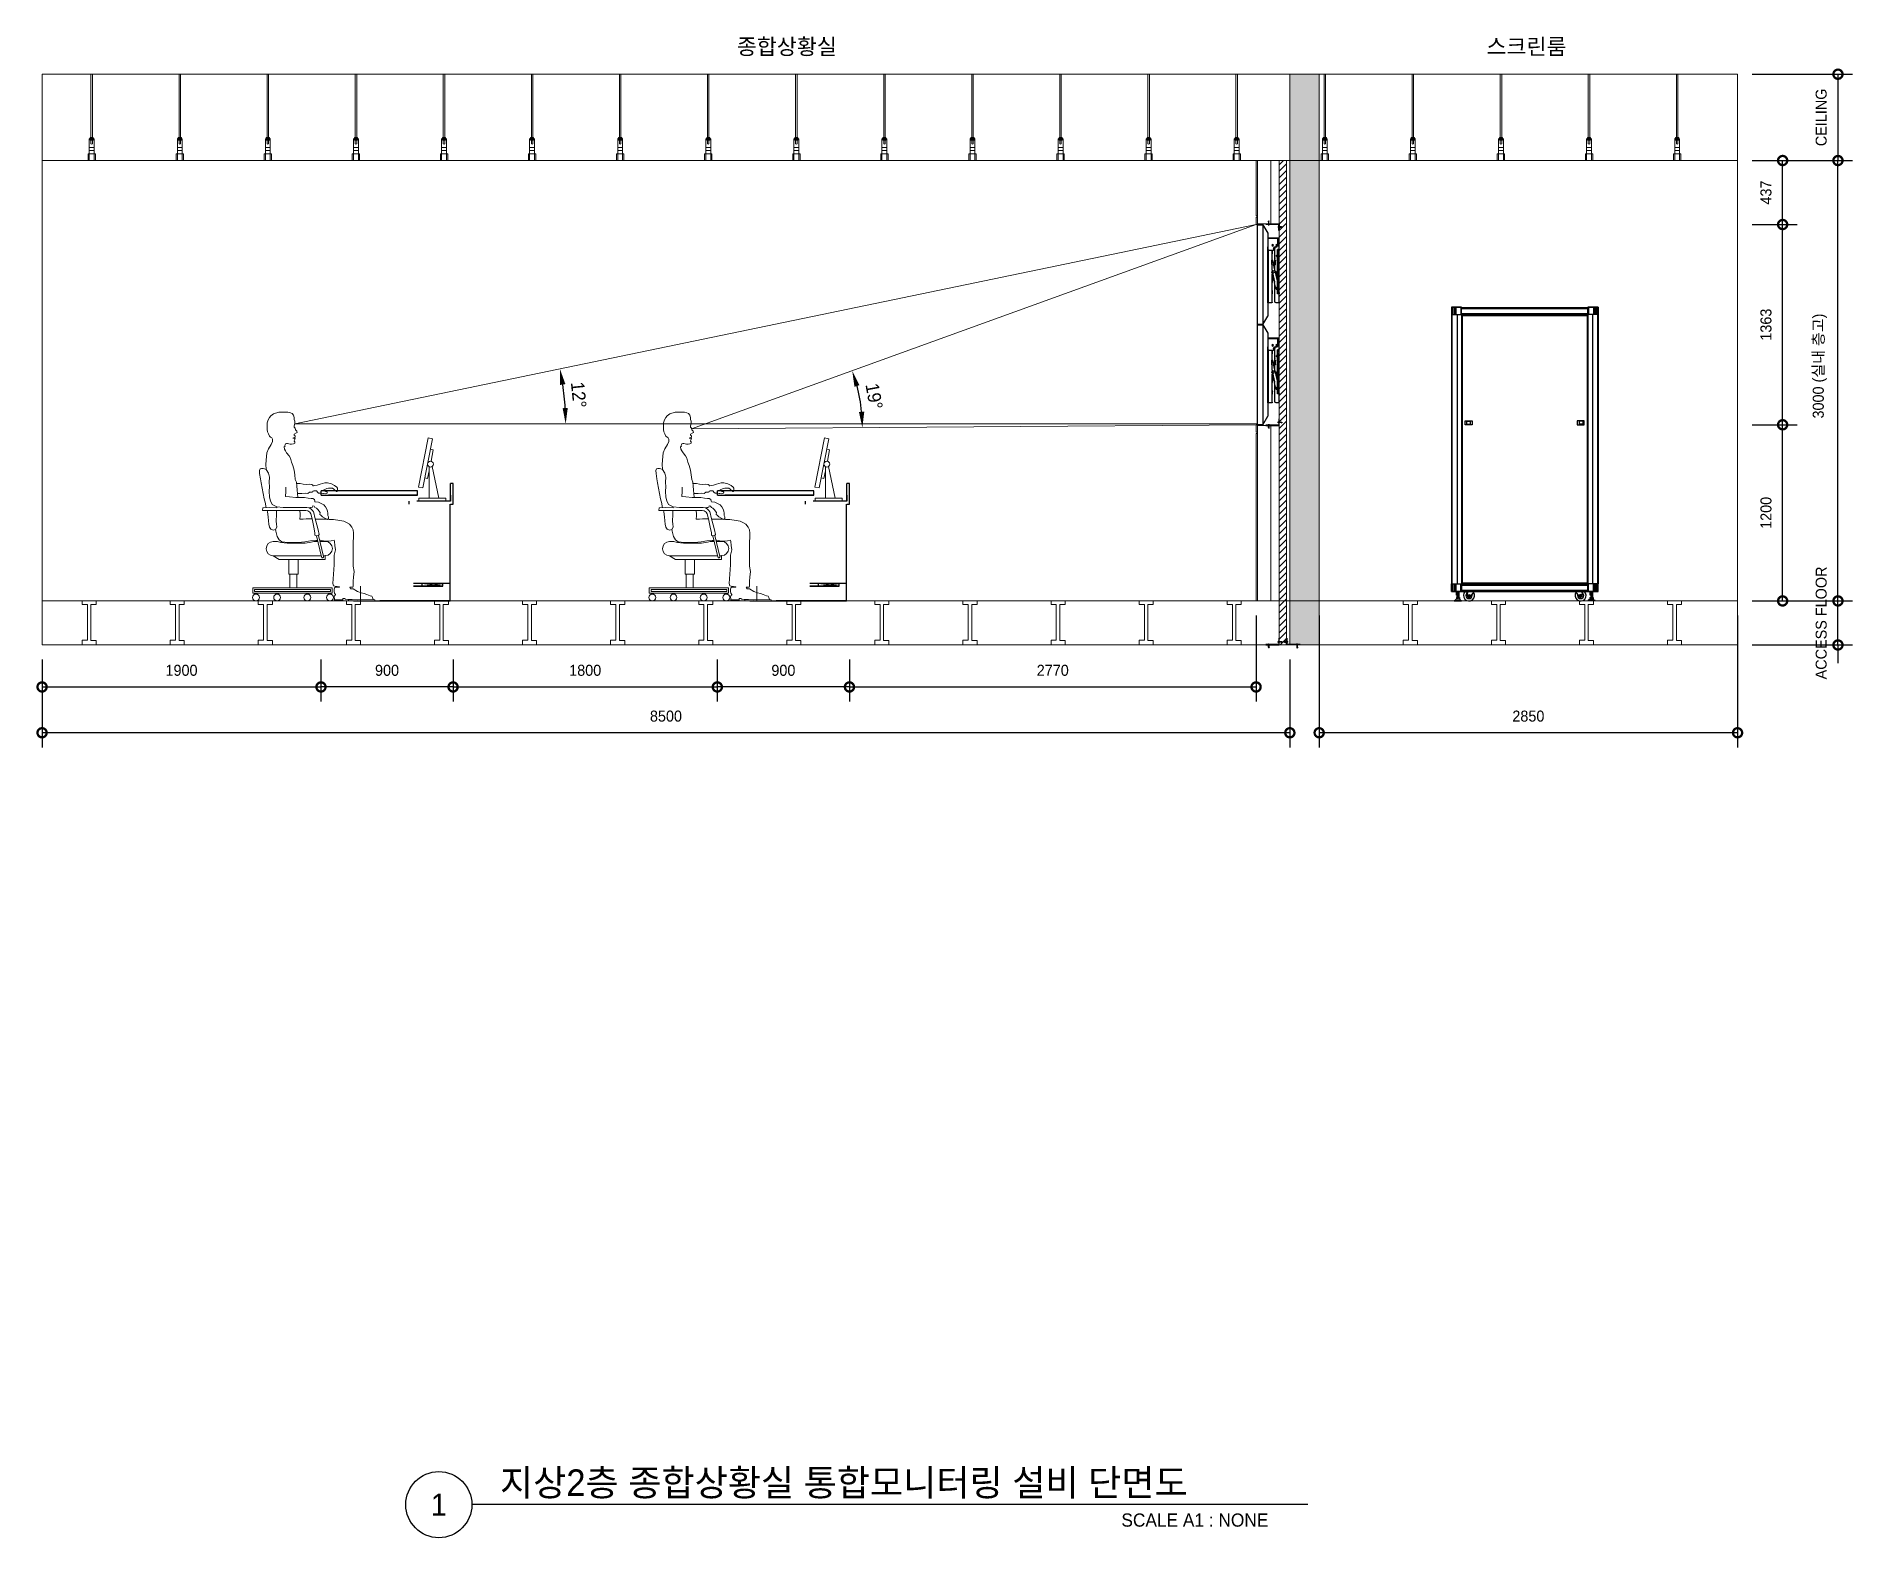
# Model space of a CAD drawing. Header units: millimetres. Extents: x 14417 to 125410, y 885 to 33253.
# Drawn here: x 81306 to 93679, y 885 to 11112 of the extents above; entities that cross this region are included whole.
import ezdxf
from ezdxf.enums import TextEntityAlignment as Align

# ---------------------------------------------------------------- set-up
doc = ezdxf.new("R2010")
doc.units = ezdxf.units.MM
doc.header["$LTSCALE"] = 300
doc.linetypes.add('HIDDEN', pattern=[0.375, 0.25, -0.125])
doc.layers.get('Defpoints').update_dxf_attribs({"color": 163})
for name, color, linetype in [('-----20 General Symbol', 3, 'Continuous'), ('-----36 Dimension', 1, 'Continuous'), ('-----41 Drawing Title', 2, 'Continuous')]:
    doc.layers.add(name, color=color, linetype=linetype)
doc.layers.add('-----31 Base Plan', color=8, linetype='Continuous', lineweight=0)
doc.styles.add('ELEC', font='')
doc.styles.get("Standard").update_dxf_attribs({"font": ''})
doc.styles.get('ELEC').set_extended_font_data('Dotum')
doc.styles.get('Standard').set_extended_font_data('Dotum')
doc.dimstyles.new('LE', dxfattribs={"dimscale": 30, "dimtxt": 3, "dimasz": 2.5, "dimexe": 2, "dimexo": 2, "dimgap": 1.5, "dimtad": 1, "dimdec": 0, "dimzin": 1, "dimdsep": 46, "dimtxsty": 'ELEC', "dimblk": 'DOTSMALL', "dimcen": 0, "dimclrd": 1, "dimclre": 1, "dimclrt": 1, "dimadec": 0, "dimazin": 0, "dimtfac": 1, "dimtdec": 0, "dimtix": 1, "dimtmove": 2, "dimatfit": 3, "dimldrblk": 'DOTSMALL', "dimfxl": 1, "dimtolj": 1, "dimtzin": 1, "dimarcsym": 0})
doc.dimstyles.new('ML', dxfattribs={"dimscale": 600, "dimtxt": 0.18, "dimasz": 0.18, "dimexe": 0.18, "dimexo": 0.0625, "dimgap": 0.09, "dimtad": 1, "dimdsep": 46, "dimtxsty": 'Standard', "dimcen": 0.09, "dimclrd": 1, "dimclre": 1, "dimclrt": 1, "dimadec": 0, "dimazin": 0, "dimtfac": 1, "dimtdec": 4, "dimtix": 1, "dimtofl": 0, "dimtmove": 1, "dimatfit": 3, "dimfxl": 1, "dimtolj": 1, "dimtzin": 0, "dimarcsym": 0})

msp = doc.modelspace()

# ---------------------------------------------------------------- texts
at = {"layer": '-----31 Base Plan', "style": 'ELEC'}
for s, p in [('종합상황실', (86077.627, 10988.307)), ('스크린룸', (91184.381, 10988.307))]:
    msp.add_text(s, height=108.6924, dxfattribs=at).set_placement(p)
at = {"layer": '-----41 Drawing Title', "color": 2, "style": 'ELEC'}
msp.add_text('지상2층 종합상황실 통합모니터링 설비 단면도', height=180, dxfattribs=at).set_placement((84464.53, 1170))
at = {"layer": '-----41 Drawing Title', "color": 7, "style": 'ELEC'}
msp.add_text('1', height=150, dxfattribs=at).set_placement((84047.814, 1110), align=Align.MIDDLE)
at = {"layer": '-----41 Drawing Title', "style": 'ELEC'}
msp.add_text('SCALE A1 : NONE', height=90, dxfattribs=at).set_placement((89698.723, 960), align=Align.RIGHT)

# ---------------------------------------------------------------- blocks, each defined once
blk = doc.blocks.new('사람')
at = {"color": 0, "linetype": 'ByBlock'}
for p, q in [((217983, 32964, 0), (218018, 32820, 0)), ((217996, 32966, 0), (218031, 32823, 0)), ((218163, 32527, 0), (218105, 32527, 0)), ((218201, 32529, 0), (218201, 32521, 0)), ((218201, 32521, 0), (218380, 32521, 0))]:
    blk.add_line(p, q, dxfattribs=at)
at = {"color": 0, "linetype": 'ByBlock', "elevation": 0}
for points in [[(217690, 33794), (217672, 33781), (217662, 33770), (217655, 33754), (217647, 33734), (217647, 33710), (217647, 33688), (217649, 33672), (217656, 33659), (217663, 33643), (217671, 33636), (217679, 33631), (217684, 33622), (217684, 33607), (217674, 33585), (217656, 33556), (217645, 33528), (217642, 33504), (217637, 33452), (217640, 33416), (217656, 33391), (217663, 33364), (217661, 33329), (217662, 33297), (217661, 33267), (217664, 33228), (217669, 33202), (217682, 33178), (217713, 33160), (217756, 33157), (217918, 33156), (217933, 33155), (217945, 33148), (217955, 33137), (217962, 33126), (217967, 33112), (217970, 33098), (217994, 33004), (218002, 32972), (217997, 32966), (217982, 32964), (217973, 32969), (217973, 32983), (217966, 33023), (217956, 33068), (217951, 33089), (217944, 33114), (217937, 33125), (217924, 33133), (217910, 33137), (217616, 33137), (217617, 33155), (217661, 33156), (217713, 33155), (217713, 33160)], [(217690, 33794), (217727, 33807), (217764, 33807), (217789, 33807), (217807, 33802), (217818, 33798), (217826, 33786), (217832, 33769), (217832, 33757), (217835, 33745), (217836, 33731), (217834, 33720), (217830, 33714), (217831, 33704), (217837, 33697), (217841, 33686), (217850, 33677), (217851, 33668), (217848, 33665), (217831, 33657), (217832, 33649), (217837, 33644), (217838, 33635), (217823, 33629), (217838, 33629), (217836, 33621), (217833, 33615), (217832, 33610), (217832, 33609), (217835, 33603), (217835, 33595), (217826, 33590), (217814, 33587), (217803, 33587), (217786, 33592), (217778, 33593), (217771, 33591), (217768, 33580), (217769, 33574), (217764, 33569), (217765, 33555), (217772, 33543), (217780, 33529), (217796, 33509), (217807, 33493), (217812, 33466), (217822, 33442), (217832, 33410), (217836, 33379), (217839, 33348), (217846, 33328), (217850, 33301), (217851, 33277), (217854, 33249), (217857, 33227)], [(217640, 33416), (217630, 33421), (217619, 33422), (217608, 33423), (217599, 33419), (217594, 33408), (217596, 33389), (217601, 33352), (217606, 33324), (217613, 33289), (217620, 33251), (217627, 33215), (217636, 33183), (217638, 33164), (217640, 33156)], [(217775, 33294), (217775, 33275), (217775, 33257), (217771, 33240), (217771, 33231), (217799, 33229), (217842, 33225), (217858, 33225), (217875, 33225), (217901, 33224), (217927, 33221), (217947, 33218), (217959, 33217), (217969, 33212), (217972, 33200), (217973, 33195), (217996, 33192), (218015, 33183), (218034, 33175), (218045, 33161), (218053, 33145), (218059, 33132), (218061, 33117), (218061, 33102), (218065, 33092), (218065, 33082), (218059, 33075), (218045, 33082), (218024, 33092), (218013, 33104), (218005, 33110), (218009, 33123), (217999, 33133), (217994, 33140), (217983, 33151), (217973, 33157), (217968, 33166), (217958, 33167), (217957, 33158), (217948, 33156), (217942, 33156), (217937, 33155)], [(217847, 33320), (217871, 33319), (217893, 33315), (217916, 33314), (217934, 33315), (217951, 33314), (217958, 33309), (217958, 33304), (217962, 33304), (217972, 33307), (217987, 33308), (218009, 33315), (218024, 33319), (218040, 33324), (218059, 33325), (218086, 33318), (218107, 33307), (218121, 33296), (218126, 33289), (218127, 33276), (218124, 33265), (218119, 33266), (218110, 33273), (218102, 33282), (218092, 33288), (218078, 33289), (218065, 33289), (218053, 33286), (218044, 33281), (218038, 33279), (218033, 33277), (218031, 33272), (218039, 33267), (218044, 33266), (218050, 33265), (218055, 33264), (218057, 33260), (218055, 33255), (218052, 33251), (218042, 33250), (218031, 33252), (218026, 33253), (218018, 33254), (218009, 33254), (217998, 33255), (217991, 33261), (217986, 33267), (217983, 33270), (217971, 33271), (217964, 33271), (217959, 33268), (217959, 33264), (217954, 33260), (217945, 33260), (217935, 33260), (217925, 33253), (217909, 33254), (217884, 33253), (217865, 33252), (217854, 33251)], [(217647, 33137), (217650, 33126), (217653, 33094), (217657, 33065), (217659, 33043), (217664, 33022), (217673, 33008), (217688, 33003), (217704, 33006), (217713, 33022), (217710, 33046), (217709, 33062), (217709, 33080), (217710, 33094), (217710, 33111), (217710, 33126), (217710, 33137)], [(217953, 33079), (217936, 33080), (217913, 33079), (217892, 33076), (217873, 33076), (217870, 33080), (217872, 33097), (217872, 33119), (217870, 33129), (217870, 33137)], [(217976, 33078), (217975, 33078)], [(217976, 33078), (218047, 33076), (218069, 33074), (218100, 33074), (218142, 33069), (218169, 33063), (218188, 33054), (218207, 33042), (218223, 33022), (218232, 33005), (218235, 32982), (218235, 32954), (218234, 32921), (218234, 32892), (218233, 32853), (218234, 32808), (218234, 32758), (218239, 32720), (218235, 32682), (218232, 32654), (218232, 32621), (218230, 32614), (218211, 32614), (218216, 32603), (218232, 32603), (218262, 32584), (218287, 32576), (218308, 32570), (218326, 32563), (218348, 32555), (218360, 32552), (218365, 32543), (218370, 32530), (218380, 32528), (218380, 32521)], [(217689, 32924), (217717, 32926), (217740, 32919), (217784, 32914), (217855, 32913), (217906, 32914), (217946, 32920), (217966, 32924), (217988, 32924), (217992, 32924)], [(217991, 32931), (217979, 32931), (217943, 32929), (217903, 32922), (217858, 32918), (217815, 32918), (217768, 32920), (217746, 32922), (217728, 32936), (217715, 32960), (217706, 32996), (217704, 33006)], [(218370, 32530), (218260, 32528), (218226, 32529), (218197, 32529), (218181, 32532), (218173, 32536), (218165, 32537), (218163, 32535), (218163, 32521), (218105, 32521), (218105, 32535), (218104, 32547), (218108, 32559), (218113, 32559), (218113, 32565), (218106, 32574), (218104, 32584), (218104, 32598), (218106, 32610), (218113, 32614), (218134, 32613), (218140, 32613), (218140, 32617), (218108, 32620), (218099, 32622), (218095, 32639), (218103, 32766), (218103, 32831), (218112, 32868), (218108, 32898), (218106, 32924), (218103, 32934), (218103, 32934), (218083, 32929), (218041, 32927), (218010, 32933), (218004, 32932)], [(218006, 32925), (218021, 32926), (218043, 32925)], [(217689, 32827), (217949, 32827), (218016, 32828)], [(218043, 32828), (218043, 32802), (217729, 32802), (217689, 32827)], [(218029, 32828), (218043, 32828)]]:
    blk.add_lwpolyline(points, dxfattribs=at)
for points in [[(217858, 32802), (217795, 32802), (217795, 32702), (217858, 32702)], [(217850, 32702), (217802, 32702), (217802, 32610), (217850, 32610)], [(217550, 32610), (218090, 32610), (218090, 32572), (217550, 32572)], [(217562, 32598), (218078, 32598), (218078, 32584), (217562, 32584)]]:
    blk.add_lwpolyline(points, close=True, dxfattribs=at)
at = {"color": 0, "linetype": 'ByBlock'}
for centre in [(217571, 32544, 0), (217715, 32544, 0), (217921, 32544, 0), (218075, 32544, 0)]:
    blk.add_circle(centre, 23.1, dxfattribs=at)
for centre, radius, start, end in [((217689, 32876, 0), 48.6, 90, 270), ((218043, 32877, 0), 48.4, 270, 90), ((218024, 32821, 0), 6.61, 193.6844, 13.6844)]:
    blk.add_arc(centre, radius, start, end, dxfattribs=at)
blk = doc.blocks.new('Console_S')
for p, q in [((512834, 10400), (512814, 10396)), ((512814, 10396), (512829, 10318)), ((512820, 10471), (512849, 10476)), ((512820, 10471), (512849, 10476)), ((512820, 10471), (512886, 10136)), ((512849, 10476), (512915, 10142)), ((512821, 10282), (512776, 10066)), ((512842, 10281), (512842, 10066)), ((512842, 10253), (512853, 10201)), ((512853, 10201), (512872, 10205)), ((512729, 10066), (512913, 10066)), ((512729, 10066), (512729, 10046)), ((512886, 10136), (512915, 10142)), ((512913, 10066), (512913, 10046)), ((513311, 9466), (513311, 9366))]:
    blk.add_line(p, q)
at = {"lineweight": -3}
for p, q in [((512679, 10026), (512679, 10166)), ((512679, 10166), (512697, 10166)), ((512697, 10046), (512697, 10166)), ((512697, 10026), (512679, 10026)), ((512697, 10086), (512697, 10046)), ((512697, 10046), (512927, 10046)), ((512699, 9366), (512699, 10026)), ((512922, 10116), (513529, 10116)), ((512922, 10086), (512922, 10116)), ((513529, 10086), (512922, 10086)), ((512922, 10086), (513529, 10086)), ((512979, 10026), (512979, 10046)), ((513079, 10086), (513061, 10086)), ((513529, 10116), (513579, 10116)), ((513579, 10086), (513529, 10086)), ((513579, 10086), (513579, 10116)), ((512699, 9484), (512749, 9484)), ((512749, 9466), (512749, 9484)), ((512749, 9484), (512949, 9484)), ((512749, 9466), (512892, 9484)), ((512892, 9466), (512749, 9484)), ((512949, 9466), (512749, 9466)), ((512749, 9466), (512949, 9466)), ((512892, 9484), (512892, 9466)), ((512699, 9366), (513179, 9366)), ((513357, 9366), (512699, 9366))]:
    blk.add_line(p, q, dxfattribs=at)
at = {"lineweight": -3, "const_width": 0.1}
for points in [[(512979, 10046), (512697, 10046)], [(512697, 10026), (512979, 10026)], [(513311, 9466), (513311, 10081), (513329, 10081), (513329, 9466)], [(513329, 9484), (512699, 9484), (512699, 9466), (513329, 9466)]]:
    blk.add_lwpolyline(points, dxfattribs=at)
at = {"linetype": 'HIDDEN', "const_width": 0.1}
blk.add_lwpolyline([(512892, 9484), (512892, 10026)], dxfattribs=at)
at = {"lineweight": -3, "const_width": 0.1}
for points in [[(512679, 10021), (512679, 9466), (512697, 9466), (512697, 10021)], [(512717, 9466), (512699, 9466), (512699, 9366), (512717, 9366)]]:
    blk.add_lwpolyline(points, close=True, dxfattribs=at)
blk.add_circle((512833, 10298), 20)
at = {"xscale": -1}
blk.add_blockref('사람', (731593, -23154, 0), dxfattribs=at)
blk = doc.blocks.new('55비디오월 s')
at = {"color": 3}
for p, q in [((7231, -79683), (7197, -79741)), ((7231, -79683), (7231, -80364)), ((7231, -80364), (7197, -80306))]:
    blk.add_line(p, q, dxfattribs=at)
at = {"color": 4, "linetype": 'Continuous', "lineweight": -3}
for p, q in [((7119, -80146), (7119, -79775)), ((7119, -79775), (7197, -79775)), ((7129, -79828), (7129, -79775)), ((7129, -79778), (7195, -79778)), ((7195, -79851), (7195, -79775)), ((7195, -79778), (7197, -79778)), ((7195, -79779), (7197, -79779)), ((7197, -79775), (7197, -79837)), ((7120, -79853), (7130, -79853)), ((7121, -79862), (7121, -79861)), ((7121, -79861), (7124, -79861)), ((7124, -79862), (7121, -79862)), ((7124, -79861), (7124, -79859)), ((7124, -79859), (7125, -79859)), ((7124, -79864), (7124, -79862)), ((7125, -79864), (7124, -79864)), ((7125, -79859), (7125, -79861)), ((7125, -79861), (7127, -79861)), ((7125, -79862), (7125, -79864)), ((7127, -79862), (7125, -79862)), ((7127, -79861), (7127, -79862)), ((7128, -79871), (7128, -80133)), ((7128, -79871), (7131, -79871)), ((7130, -79831), (7130, -79831)), ((7130, -79853), (7131, -79853)), ((7131, -80154), (7131, -79853)), ((7166, -79923), (7131, -80075)), ((7143, -79833), (7133, -79833)), ((7144, -79954), (7144, -79926)), ((7148, -79922), (7148, -79840)), ((7148, -79842), (7149, -79842)), ((7148, -79848), (7150, -79848)), ((7148, -79909), (7159, -79955)), ((7148, -79923), (7157, -79962)), ((7150, -79842), (7152, -79842)), ((7151, -79848), (7153, -79848)), ((7153, -79842), (7156, -79842)), ((7154, -79848), (7156, -79848)), ((7156, -79854), (7156, -79846)), ((7190, -79856), (7158, -79856)), ((7162, -79857), (7162, -79857)), ((7165, -79881), (7165, -79881)), ((7166, -79857), (7166, -79856)), ((7167, -79857), (7166, -79857)), ((7166, -79877), (7166, -79858)), ((7167, -79858), (7166, -79858)), ((7167, -79859), (7166, -79859)), ((7166, -79877), (7167, -79877)), ((7166, -79922), (7166, -79882)), ((7167, -79857), (7167, -79880)), ((7167, -79857), (7167, -79857)), ((7167, -79881), (7167, -79857)), ((7167, -79881), (7167, -79857)), ((7167, -79857), (7167, -79857)), ((7167, -79857), (7167, -79857)), ((7168, -79858), (7167, -79858)), ((7168, -79880), (7167, -79880)), ((7167, -79881), (7167, -79881)), ((7168, -79881), (7168, -79857)), ((7168, -79857), (7168, -79857)), ((7168, -79880), (7168, -79858)), ((7168, -79858), (7168, -79858)), ((7168, -79859), (7168, -79859)), ((7168, -79877), (7168, -79877)), ((7168, -79881), (7168, -79881)), ((7168, -79924), (7168, -79924)), ((7169, -79881), (7169, -79881)), ((7170, -79954), (7170, -79926)), ((7193, -80215), (7193, -79855)), ((7194, -79857), (7194, -79857)), ((7195, -79831), (7197, -79831)), ((7195, -79832), (7197, -79832)), ((7195, -79833), (7197, -79833)), ((7197, -80215), (7197, -79833)), ((7137, -80007), (7137, -80047)), ((7146, -80006), (7146, -80007)), ((7148, -79993), (7148, -79958)), ((7167, -79999), (7150, -80073)), ((7169, -80004), (7153, -80073)), ((7165, -80054), (7166, -80076)), ((7166, -79993), (7166, -79958)), ((7166, -80132), (7166, -80019)), ((7168, -79956), (7168, -79956)), ((7168, -80008), (7168, -80010)), ((7130, -80147), (7120, -80147)), ((7120, -80151), (7131, -80151)), ((7120, -80215), (7120, -80151)), ((7120, -80151), (7120, -80154)), ((7120, -80154), (7131, -80154)), ((7121, -80138), (7124, -80138)), ((7121, -80139), (7121, -80138)), ((7124, -80139), (7121, -80139)), ((7123, -80147), (7123, -80147)), ((7123, -80147), (7123, -80148)), ((7123, -80148), (7123, -80148)), ((7123, -80148), (7123, -80148)), ((7123, -80148), (7123, -80148)), ((7123, -80148), (7123, -80148)), ((7123, -80148), (7123, -80149)), ((7123, -80148), (7123, -80148)), ((7123, -80149), (7123, -80149)), ((7123, -80149), (7123, -80149)), ((7123, -80149), (7123, -80149)), ((7123, -80149), (7123, -80150)), ((7123, -80149), (7123, -80149)), ((7123, -80149), (7123, -80149)), ((7123, -80149), (7123, -80149)), ((7123, -80149), (7123, -80149)), ((7123, -80150), (7123, -80150)), ((7123, -80150), (7123, -80150)), ((7123, -80150), (7123, -80151)), ((7123, -80150), (7123, -80150)), ((7123, -80150), (7123, -80150)), ((7123, -80151), (7123, -80151)), ((7123, -80151), (7123, -80151)), ((7124, -80136), (7125, -80136)), ((7124, -80138), (7124, -80136)), ((7124, -80142), (7124, -80139)), ((7125, -80142), (7124, -80142)), ((7125, -80136), (7125, -80138)), ((7125, -80138), (7127, -80138)), ((7127, -80139), (7125, -80139)), ((7125, -80139), (7125, -80142)), ((7127, -80138), (7127, -80139)), ((7128, -80133), (7131, -80133)), ((7128, -80147), (7128, -80147)), ((7128, -80147), (7128, -80147)), ((7128, -80148), (7128, -80147)), ((7128, -80148), (7128, -80148)), ((7128, -80148), (7128, -80148)), ((7128, -80148), (7128, -80148)), ((7128, -80148), (7128, -80148)), ((7128, -80149), (7128, -80148)), ((7128, -80149), (7128, -80149)), ((7128, -80149), (7127, -80149)), ((7128, -80149), (7128, -80149)), ((7128, -80149), (7128, -80149)), ((7128, -80149), (7128, -80149)), ((7128, -80149), (7128, -80149)), ((7127, -80149), (7128, -80149)), ((7128, -80149), (7128, -80149)), ((7128, -80149), (7128, -80149)), ((7128, -80149), (7128, -80149)), ((7128, -80150), (7128, -80150)), ((7128, -80150), (7128, -80150)), ((7128, -80150), (7128, -80150)), ((7128, -80150), (7128, -80150)), ((7127, -80150), (7128, -80150)), ((7128, -80150), (7128, -80150)), ((7128, -80151), (7128, -80151)), ((7128, -80151), (7128, -80151)), ((7128, -80151), (7128, -80151)), ((7130, -80147), (7131, -80147)), ((7130, -80154), (7130, -80151)), ((7134, -80112), (7131, -80112)), ((7131, -80112), (7131, -80112)), ((7131, -80116), (7133, -80117)), ((7131, -80125), (7132, -80125)), ((7133, -80117), (7134, -80115)), ((7134, -80115), (7134, -80112)), ((7142, -80119), (7151, -80077)), ((7148, -80076), (7149, -80072)), ((7151, -80077), (7148, -80076)), ((7148, -80206), (7148, -80091)), ((7153, -80073), (7149, -80072)), ((7165, -80134), (7165, -80134)), ((7165, -80137), (7166, -80137)), ((7165, -80152), (7165, -80137)), ((7166, -80151), (7165, -80151)), ((7166, -80152), (7165, -80152)), ((7167, -80134), (7166, -80134)), ((7167, -80134), (7166, -80134)), ((7166, -80134), (7166, -80153)), ((7166, -80153), (7166, -80134)), ((7166, -80153), (7167, -80153)), ((7167, -80153), (7166, -80153)), ((7166, -80211), (7166, -80155)), ((7167, -80153), (7167, -80134)), ((7167, -80153), (7167, -80134)), ((7168, -80137), (7167, -80137)), ((7167, -80151), (7168, -80151)), ((7167, -80152), (7168, -80152)), ((7167, -80153), (7167, -80152)), ((7168, -80153), (7167, -80153)), ((7168, -80134), (7168, -80134)), ((7168, -80134), (7168, -80134)), ((7168, -80153), (7168, -80134)), ((7168, -80152), (7168, -80137)), ((7168, -80153), (7168, -80153)), ((7120, -80215), (7139, -80215)), ((7171, -80215), (7197, -80215))]:
    blk.add_line(p, q, dxfattribs=at)
at = {"color": 3}
for points in [[(7231, -80364), (7267, -80364), (7267, -79683), (7231, -79683)], [(7197, -79741), (7197, -80306)]]:
    blk.add_lwpolyline(points, dxfattribs=at)
at = {"color": 4, "linetype": 'Continuous', "lineweight": -3}
for points in [[(7149, -79841), (7149, -79841), (7149, -79841), (7149, -79841), (7149, -79841), (7149, -79842), (7148, -79842), (7148, -79842), (7148, -79842)], [(7148, -79849), (7148, -79849), (7148, -79848), (7148, -79848), (7148, -79848)], [(7151, -79849), (7151, -79849), (7151, -79848), (7151, -79848), (7151, -79848), (7151, -79848), (7151, -79848), (7151, -79847), (7151, -79847), (7151, -79847), (7151, -79846), (7150, -79846), (7150, -79845), (7150, -79845), (7150, -79845), (7150, -79844), (7150, -79844), (7150, -79843), (7150, -79843), (7150, -79842), (7150, -79842), (7150, -79842), (7150, -79842), (7150, -79841), (7150, -79841), (7149, -79841), (7149, -79841), (7149, -79841)], [(7149, -79842), (7149, -79842), (7149, -79842), (7149, -79842), (7149, -79842), (7149, -79842), (7149, -79843), (7149, -79843), (7149, -79843), (7149, -79844), (7149, -79844), (7149, -79844), (7149, -79845), (7150, -79845), (7150, -79846), (7150, -79846), (7150, -79847), (7150, -79847), (7150, -79848), (7150, -79848), (7150, -79848), (7150, -79849), (7150, -79849), (7150, -79849), (7150, -79849), (7150, -79849), (7151, -79849), (7151, -79849)], [(7151, -79849), (7151, -79849), (7151, -79849), (7151, -79849), (7151, -79849), (7151, -79849), (7151, -79848), (7152, -79848), (7152, -79848)], [(7154, -79846), (7154, -79845), (7153, -79844), (7153, -79844), (7153, -79843), (7153, -79843), (7153, -79843), (7153, -79842), (7153, -79842), (7153, -79842), (7153, -79842), (7153, -79841), (7153, -79841), (7152, -79841), (7152, -79841)], [(7152, -79841), (7152, -79841), (7152, -79841), (7152, -79841), (7152, -79841), (7152, -79842), (7152, -79842), (7152, -79842), (7152, -79842)], [(7152, -79842), (7152, -79842), (7152, -79842), (7152, -79842), (7152, -79842), (7152, -79842), (7152, -79843), (7152, -79843), (7153, -79843), (7153, -79844), (7153, -79844), (7153, -79845), (7153, -79845), (7153, -79846), (7153, -79846), (7153, -79847), (7153, -79847), (7153, -79848), (7153, -79848), (7153, -79848), (7153, -79849), (7153, -79849), (7153, -79849), (7154, -79849), (7154, -79849), (7154, -79849), (7154, -79849)], [(7154, -79849), (7154, -79849), (7154, -79848), (7154, -79848), (7154, -79848), (7154, -79848), (7154, -79848), (7154, -79847), (7154, -79847), (7154, -79847), (7154, -79846), (7154, -79846), (7154, -79846)], [(7154, -79849), (7154, -79849), (7154, -79849), (7154, -79849), (7155, -79849), (7155, -79849), (7155, -79848), (7155, -79848), (7155, -79848)], [(7155, -79841), (7155, -79841), (7155, -79841), (7155, -79841), (7155, -79842), (7155, -79842), (7155, -79842), (7155, -79842)], [(7155, -79842), (7156, -79843), (7156, -79843), (7156, -79844), (7156, -79844), (7156, -79845)], [(7155, -79842), (7155, -79842), (7155, -79842), (7155, -79842), (7155, -79842), (7155, -79842), (7155, -79842)], [(7156, -79845), (7156, -79846), (7156, -79846)], [(7156, -79846), (7156, -79847), (7156, -79847), (7156, -79848)], [(7123, -80147), (7123, -80147), (7123, -80147), (7123, -80147)], [(7123, -80148), (7123, -80148), (7123, -80148), (7123, -80148), (7123, -80148), (7123, -80148)], [(7123, -80149), (7123, -80149), (7123, -80149), (7123, -80149), (7123, -80149), (7123, -80149)], [(7123, -80150), (7123, -80150), (7123, -80150)], [(7123, -80150), (7123, -80150), (7123, -80150)], [(7123, -80150), (7123, -80150), (7123, -80150)], [(7123, -80151), (7123, -80151), (7123, -80151), (7123, -80151)], [(7128, -80148), (7127, -80148), (7127, -80148), (7127, -80148), (7127, -80148), (7128, -80148)], [(7128, -80150), (7127, -80150), (7127, -80150), (7127, -80150), (7127, -80149), (7127, -80149)], [(7127, -80149), (7127, -80149), (7127, -80149)], [(7127, -80149), (7127, -80149), (7127, -80149), (7128, -80149)], [(7128, -80151), (7127, -80151), (7127, -80151), (7127, -80150)], [(7127, -80150), (7127, -80150), (7127, -80150)]]:
    blk.add_lwpolyline(points, dxfattribs=at)
for centre, radius in [((7124, -79861), 4.38), ((7136, -79823), 5.12), ((7136, -79823), 5.09), ((7164, -79823), 5.12), ((7164, -79823), 5.09), ((7157, -80005), 6.71), ((7157, -80005), 6.67), ((7124, -80139), 4.38)]:
    blk.add_circle(centre, radius, dxfattribs=at)
for centre, radius, start, end in [((7120, -79854), 0.921, 90, 180), ((7133, -79828), 4.61, 180, 270), ((7130, -79854), 0.921, 0, 90), ((7132, -79896), 6.71, 260.4849, 99.5151), ((7132, -79896), 6.67, 260.4329, 99.5671), ((7143, -79846), 13.8, 0, 90), ((7139, -79840), 9.21, 0, 53.5893), ((7146, -79926), 1.84, 90, 180), ((7146, -79922), 1.84, 270, 0), ((7158, -79854), 1.84, 180, 270), ((7165, -79877), 3.22, 270, 282.8691), ((7168, -79855), 1.84, 203.6216, 270), ((7169, -79877), 3.22, 180, 227.4302), ((7168, -79882), 1.84, 90, 180), ((7168, -79922), 1.84, 180, 270), ((7167, -79857), 0.276, 90, 180), ((7167, -79858), 0.276, 90, 180), ((7167, -79858), 0.276, 0, 90), ((7167, -79880), 0.276, 180, 270), ((7167, -79880), 0.276, 270, 0), ((7165, -79877), 3.22, 326.123, 0), ((7169, -79877), 3.22, 257.1309, 270), ((7168, -79926), 1.84, 0, 90), ((7190, -79851), 4.61, 270, 0), ((7132, -80007), 5.25, 0, 102.1817), ((7146, -79954), 1.84, 180, 270), ((7125, -79993), 23, 332.1747, 0), ((7151, -80006), 6.45, 152.1747, 207.8253), ((7125, -80020), 23, 25.6063, 27.8253), ((7146, -79958), 1.84, 0, 90), ((7191, -79995), 46.1, 189.3767, 193.2025), ((7119, -80056), 46.1, 3.6183, 23.6492), ((7168, -79958), 1.84, 90, 180), ((7189, -79993), 23, 180, 205.8419), ((7189, -80019), 23, 154.1581, 180), ((7168, -79954), 1.84, 270, 0), ((7163, -80006), 6.45, 334.1581, 25.8419), ((7120, -80146), 0.921, 180, 270), ((7120, -80151), 0.461, 90, 180), ((7128, -80149), 0.00985, 350.1372, 359.9527), ((7130, -80146), 0.921, 270, 0), ((7132, -80114), 6.68, 260.4667, 99.5508), ((7132, -80114), 4.61, 256.0438, 103.8994), ((7132, -80114), 4.14, 254.4593, 105.5124), ((7134, -80117), 8.29, 256.7975, 346.7975), ((7165, -80137), 3.22, 77.1309, 90), ((7168, -80137), 3.22, 132.5698, 180), ((7168, -80132), 1.84, 180, 270), ((7166, -80134), 0.276, 90, 180), ((7168, -80155), 1.84, 90, 180), ((7166, -80153), 0.276, 180, 270), ((7167, -80134), 0.276, 0, 90), ((7165, -80137), 3.22, 0, 33.877), ((7167, -80153), 0.276, 270, 0), ((7168, -80137), 3.22, 90, 102.8691), ((7139, -80206), 9.21, 270, 0), ((7171, -80211), 4.61, 180, 270)]:
    blk.add_arc(centre, radius, start, end, dxfattribs=at)
for points, knots in [([(7123, -80147), (7123, -80147), (7123, -80147), (7123, -80147), (7123, -80147), (7123, -80147), (7123, -80147)], [0, 0, 0, 0, 0.361364, 0.649798, 0.862861, 1, 1, 1, 1]), ([(7125, -80147), (7125, -80147), (7125, -80147), (7124, -80147), (7124, -80147), (7124, -80148), (7123, -80148), (7123, -80148), (7123, -80148), (7123, -80148), (7123, -80148), (7123, -80148), (7123, -80148), (7123, -80148)], [0, 0, 0, 0, 0.184088, 0.361932, 0.527464, 0.675084, 0.799793, 0.852213, 0.897406, 0.93501, 0.964728, 0.98639, 1, 1, 1, 1]), ([(7123, -80149), (7123, -80149), (7123, -80149), (7123, -80149), (7123, -80149), (7123, -80149), (7123, -80149), (7123, -80149), (7123, -80149), (7123, -80149), (7123, -80149), (7123, -80149), (7123, -80149), (7124, -80149), (7124, -80148), (7125, -80148), (7125, -80148), (7125, -80148)], [0, 0, 0, 0, 0.002851, 0.007275, 0.01378, 0.022505, 0.033499, 0.04676, 0.080003, 0.122004, 0.172381, 0.230682, 0.296345, 0.447227, 0.619285, 0.805929, 1, 1, 1, 1]), ([(7123, -80148), (7123, -80148), (7123, -80148), (7123, -80148), (7123, -80148), (7123, -80148), (7123, -80148), (7123, -80148), (7123, -80148), (7123, -80148), (7123, -80148), (7123, -80148), (7123, -80148), (7124, -80148), (7124, -80148), (7125, -80148), (7125, -80148), (7125, -80148)], [0, 0, 0, 0, 0.002851, 0.007273, 0.013775, 0.0225, 0.033493, 0.046753, 0.079996, 0.122, 0.172381, 0.230685, 0.29635, 0.447231, 0.619287, 0.805931, 1, 1, 1, 1]), ([(7128, -80148), (7127, -80148), (7127, -80148), (7127, -80148), (7127, -80148), (7127, -80148), (7127, -80148), (7127, -80148), (7127, -80148), (7126, -80148), (7126, -80148), (7126, -80148), (7125, -80148), (7125, -80148), (7124, -80148), (7124, -80148), (7124, -80148), (7124, -80148), (7124, -80148), (7124, -80148), (7123, -80148), (7123, -80148), (7123, -80148), (7123, -80148), (7123, -80148), (7123, -80148), (7123, -80148), (7123, -80148), (7123, -80148), (7123, -80148), (7123, -80148), (7123, -80148), (7123, -80148)], [0, 0, 0, 0, 0.00855, 0.021539, 0.038956, 0.060691, 0.086549, 0.116304, 0.186343, 0.268164, 0.35865, 0.454346, 0.551591, 0.646666, 0.735933, 0.777309, 0.815984, 0.851583, 0.883774, 0.91225, 0.93675, 0.957054, 0.965577, 0.972996, 0.979302, 0.984492, 0.988583, 0.991624, 0.993755, 0.995382, 0.997281, 1, 1, 1, 1]), ([(7125, -80148), (7125, -80148), (7125, -80148), (7124, -80148), (7124, -80148), (7124, -80148), (7123, -80148), (7123, -80148), (7123, -80148), (7123, -80148), (7123, -80149), (7123, -80149), (7123, -80149), (7123, -80149)], [0, 0, 0, 0, 0.184088, 0.361941, 0.527482, 0.675101, 0.799804, 0.852221, 0.897411, 0.935013, 0.964729, 0.986391, 1, 1, 1, 1]), ([(7128, -80148), (7128, -80148), (7128, -80148), (7128, -80148), (7128, -80148), (7128, -80148), (7127, -80148), (7127, -80148), (7127, -80148), (7127, -80148), (7127, -80148), (7127, -80148), (7127, -80148), (7127, -80148), (7127, -80148), (7127, -80148), (7127, -80148), (7127, -80148), (7126, -80148), (7126, -80148), (7126, -80148), (7125, -80148), (7125, -80148), (7124, -80148), (7124, -80148), (7124, -80148), (7124, -80148), (7123, -80148), (7123, -80148), (7123, -80148), (7123, -80148), (7123, -80148), (7123, -80148)], [0, 0, 0, 0, 0.002719, 0.004618, 0.006245, 0.008376, 0.011417, 0.015508, 0.020698, 0.027004, 0.034423, 0.042946, 0.06325, 0.08775, 0.116226, 0.148417, 0.184016, 0.222691, 0.264067, 0.353334, 0.448409, 0.545654, 0.64135, 0.731836, 0.813657, 0.883696, 0.913451, 0.939309, 0.961044, 0.978461, 0.99145, 1, 1, 1, 1]), ([(7128, -80149), (7128, -80149), (7127, -80149), (7127, -80149), (7127, -80149), (7127, -80149), (7127, -80149), (7127, -80149), (7127, -80149), (7127, -80149), (7126, -80149), (7126, -80149), (7125, -80149), (7125, -80149), (7125, -80149), (7124, -80149), (7124, -80149), (7124, -80149), (7124, -80149), (7123, -80149), (7123, -80149), (7123, -80149), (7123, -80149), (7123, -80149), (7123, -80149)], [0, 0, 0, 0, 0.004155, 0.011941, 0.023823, 0.039817, 0.059839, 0.08373, 0.1423, 0.213521, 0.294906, 0.383599, 0.476478, 0.57027, 0.66167, 0.747458, 0.824618, 0.890444, 0.918375, 0.942653, 0.963081, 0.979495, 0.991802, 1, 1, 1, 1]), ([(7123, -80150), (7123, -80150), (7123, -80150), (7123, -80150), (7123, -80150), (7123, -80150), (7123, -80150), (7123, -80150), (7123, -80150), (7123, -80150), (7123, -80150), (7123, -80149), (7123, -80149), (7124, -80149), (7124, -80149), (7125, -80149), (7125, -80149), (7125, -80149)], [0, 0, 0, 0, 0.002851, 0.007274, 0.013777, 0.022503, 0.033496, 0.046756, 0.079998, 0.122002, 0.172383, 0.230687, 0.296353, 0.447237, 0.619294, 0.805934, 1, 1, 1, 1]), ([(7125, -80149), (7125, -80149), (7125, -80149), (7124, -80149), (7124, -80149), (7124, -80149), (7123, -80149), (7123, -80149), (7123, -80149), (7123, -80149), (7123, -80149), (7123, -80149), (7123, -80149), (7123, -80149)], [0, 0, 0, 0, 0.184093, 0.361952, 0.527496, 0.675119, 0.799818, 0.852232, 0.897418, 0.935015, 0.96473, 0.98639, 1, 1, 1, 1]), ([(7128, -80149), (7127, -80149), (7127, -80149), (7127, -80149), (7127, -80149), (7127, -80149), (7127, -80149), (7127, -80149), (7127, -80149), (7126, -80149), (7126, -80149), (7126, -80149), (7125, -80149), (7125, -80149), (7124, -80149), (7124, -80149), (7124, -80149), (7124, -80149), (7124, -80149), (7124, -80149), (7123, -80149), (7123, -80149), (7123, -80149), (7123, -80149), (7123, -80149), (7123, -80149), (7123, -80149), (7123, -80149), (7123, -80149), (7123, -80149), (7123, -80149), (7123, -80149), (7123, -80149)], [0, 0, 0, 0, 0.008573, 0.021582, 0.039016, 0.060763, 0.086632, 0.116393, 0.186435, 0.268247, 0.358716, 0.454388, 0.551607, 0.646655, 0.735901, 0.777269, 0.815938, 0.851534, 0.883724, 0.912203, 0.936708, 0.957021, 0.965549, 0.972975, 0.979288, 0.984486, 0.988584, 0.991634, 0.993771, 0.9954, 0.997292, 1, 1, 1, 1]), ([(7128, -80149), (7127, -80149), (7127, -80149), (7127, -80150), (7127, -80150), (7127, -80150), (7127, -80150), (7127, -80150), (7127, -80150), (7126, -80150), (7126, -80150), (7126, -80150), (7125, -80150), (7125, -80150), (7124, -80150), (7124, -80150), (7124, -80150), (7124, -80150), (7124, -80150), (7124, -80150), (7123, -80150), (7123, -80150), (7123, -80150), (7123, -80150), (7123, -80150), (7123, -80150), (7123, -80150), (7123, -80150), (7123, -80150), (7123, -80150), (7123, -80150), (7123, -80150), (7123, -80150)], [0, 0, 0, 0, 0.008582, 0.021601, 0.039044, 0.060801, 0.086679, 0.116448, 0.186504, 0.268326, 0.358801, 0.454476, 0.551693, 0.646736, 0.735973, 0.777336, 0.815999, 0.851588, 0.883771, 0.912242, 0.936739, 0.957043, 0.965568, 0.972989, 0.979298, 0.984492, 0.988586, 0.991631, 0.993766, 0.995394, 0.997288, 1, 1, 1, 1]), ([(7123, -80151), (7123, -80151), (7123, -80151), (7123, -80151), (7123, -80151), (7123, -80151), (7123, -80150), (7123, -80150), (7123, -80150), (7123, -80150), (7123, -80150), (7123, -80150), (7123, -80150), (7124, -80150), (7124, -80150), (7125, -80150), (7125, -80150), (7125, -80150)], [0, 0, 0, 0, 0.002851, 0.007274, 0.013777, 0.022503, 0.033497, 0.046759, 0.080004, 0.122012, 0.172396, 0.230703, 0.296371, 0.447255, 0.619301, 0.805932, 1, 1, 1, 1]), ([(7125, -80150), (7125, -80150), (7125, -80150), (7124, -80150), (7124, -80150), (7124, -80150), (7123, -80150), (7123, -80150), (7123, -80150), (7123, -80150), (7123, -80150), (7123, -80150), (7123, -80150), (7123, -80150)], [0, 0, 0, 0, 0.184088, 0.361939, 0.527482, 0.675105, 0.799809, 0.852227, 0.897416, 0.935016, 0.964731, 0.986391, 1, 1, 1, 1]), ([(7128, -80150), (7128, -80150), (7128, -80150), (7128, -80150), (7128, -80150), (7128, -80150), (7127, -80150), (7127, -80150), (7127, -80150), (7127, -80150), (7127, -80150), (7127, -80150), (7127, -80150), (7127, -80150), (7127, -80150), (7127, -80150), (7127, -80150), (7127, -80150), (7126, -80150), (7126, -80150), (7126, -80150), (7125, -80150), (7125, -80150), (7124, -80150), (7124, -80150), (7124, -80150), (7124, -80150), (7123, -80150), (7123, -80150), (7123, -80150), (7123, -80150)], [0, 0, 0, 0, 0.002665, 0.004545, 0.006129, 0.00814, 0.010988, 0.014819, 0.019688, 0.025614, 0.032597, 0.040629, 0.059795, 0.082973, 0.109967, 0.140548, 0.174439, 0.211347, 0.250934, 0.336717, 0.428708, 0.523599, 0.617976, 0.708443, 0.79175, 0.864908, 0.925308, 0.970829, 0.987516, 1, 1, 1, 1]), ([(7123, -80150), (7123, -80150), (7123, -80150), (7123, -80150), (7123, -80150)], [0, 0, 0, 0, 0.296806, 1, 1, 1, 1]), ([(7127, -80150), (7127, -80150), (7127, -80150), (7127, -80150), (7127, -80150), (7127, -80151), (7127, -80151), (7126, -80151), (7126, -80151), (7125, -80151), (7125, -80151), (7125, -80151), (7124, -80151), (7124, -80151), (7124, -80151), (7124, -80151), (7124, -80151), (7123, -80151), (7123, -80151), (7123, -80151), (7123, -80151), (7123, -80151), (7123, -80151), (7123, -80151), (7123, -80151), (7123, -80151), (7123, -80151), (7123, -80151), (7123, -80151), (7123, -80151), (7123, -80151)], [0, 0, 0, 0, 0.012481, 0.029163, 0.074668, 0.135046, 0.208179, 0.291458, 0.381899, 0.476253, 0.571127, 0.663109, 0.748893, 0.788485, 0.825401, 0.859304, 0.8899, 0.916911, 0.940111, 0.959301, 0.967346, 0.974343, 0.980283, 0.985166, 0.989012, 0.991874, 0.993896, 0.99548, 0.99735, 1, 1, 1, 1]), ([(7128, -80151), (7128, -80151), (7128, -80151), (7128, -80151), (7128, -80151), (7128, -80151), (7128, -80151), (7127, -80151), (7127, -80151), (7127, -80151), (7127, -80151), (7127, -80151), (7127, -80151), (7127, -80151), (7127, -80151), (7127, -80151), (7127, -80151), (7126, -80151), (7126, -80151), (7126, -80151), (7125, -80151), (7125, -80151), (7124, -80151), (7124, -80151), (7124, -80151), (7124, -80151), (7123, -80151)], [0, 0, 0, 0, 0.002575, 0.00446, 0.00597, 0.007656, 0.009941, 0.013007, 0.016924, 0.021723, 0.034, 0.049826, 0.069129, 0.091785, 0.117643, 0.14653, 0.212548, 0.287979, 0.370683, 0.458305, 0.548346, 0.638239, 0.725419, 0.881853, 0.94666, 1, 1, 1, 1]), ([(7128, -80147), (7128, -80147), (7128, -80147), (7127, -80147), (7127, -80147), (7126, -80147), (7126, -80147), (7125, -80147)], [0, 0, 0, 0, 0.07256, 0.16483, 0.400407, 0.686897, 1, 1, 1, 1]), ([(7125, -80148), (7126, -80148), (7126, -80147), (7126, -80147), (7127, -80147), (7127, -80147), (7127, -80147), (7128, -80147), (7128, -80147), (7128, -80147), (7128, -80147), (7128, -80147), (7128, -80147), (7128, -80147)], [0, 0, 0, 0, 0.184089, 0.361938, 0.52747, 0.675088, 0.799795, 0.852214, 0.897407, 0.93501, 0.964728, 0.98639, 1, 1, 1, 1]), ([(7128, -80148), (7128, -80148), (7128, -80148), (7128, -80148), (7128, -80148), (7128, -80148), (7128, -80148), (7128, -80148), (7128, -80148), (7128, -80148), (7128, -80148), (7127, -80148), (7127, -80148), (7127, -80148), (7126, -80148), (7126, -80148), (7126, -80148), (7125, -80148)], [0, 0, 0, 0, 0.002851, 0.007274, 0.013777, 0.022503, 0.033497, 0.046758, 0.080003, 0.12201, 0.172393, 0.2307, 0.296367, 0.447248, 0.619295, 0.805931, 1, 1, 1, 1]), ([(7125, -80148), (7126, -80148), (7126, -80148), (7126, -80148), (7127, -80148), (7127, -80148), (7127, -80148), (7128, -80148), (7128, -80148), (7128, -80148), (7128, -80148), (7128, -80148), (7128, -80148), (7128, -80148)], [0, 0, 0, 0, 0.184081, 0.361916, 0.527449, 0.675069, 0.799778, 0.852199, 0.897394, 0.934999, 0.96472, 0.986385, 1, 1, 1, 1]), ([(7128, -80149), (7128, -80149), (7128, -80149), (7128, -80149), (7128, -80149), (7128, -80149), (7128, -80149), (7128, -80149), (7128, -80149), (7127, -80149), (7127, -80149), (7127, -80149), (7126, -80149), (7126, -80149), (7126, -80149), (7125, -80149)], [0, 0, 0, 0, 0.00312, 0.00798, 0.024082, 0.049108, 0.082976, 0.125446, 0.176132, 0.234584, 0.300247, 0.450709, 0.621881, 0.807306, 1, 1, 1, 1]), ([(7125, -80149), (7126, -80149), (7126, -80149), (7126, -80149), (7127, -80149), (7127, -80149), (7127, -80149), (7128, -80149), (7128, -80149), (7128, -80149), (7128, -80149), (7128, -80149), (7128, -80149), (7128, -80149)], [0, 0, 0, 0, 0.184093, 0.361953, 0.527497, 0.675119, 0.79982, 0.852235, 0.897421, 0.935019, 0.964732, 0.986391, 1, 1, 1, 1]), ([(7128, -80150), (7128, -80150), (7128, -80150), (7128, -80150), (7128, -80150), (7128, -80150), (7128, -80150), (7128, -80150), (7128, -80150), (7128, -80150), (7128, -80150), (7127, -80150), (7127, -80150), (7127, -80150), (7126, -80150), (7126, -80150), (7126, -80150), (7125, -80150)], [0, 0, 0, 0, 0.002851, 0.007275, 0.013778, 0.022503, 0.033496, 0.046756, 0.079997, 0.121998, 0.172376, 0.230677, 0.296341, 0.447223, 0.619282, 0.805928, 1, 1, 1, 1]), ([(7125, -80150), (7126, -80150), (7126, -80150), (7126, -80150), (7127, -80150), (7127, -80150), (7127, -80150), (7128, -80150), (7128, -80150), (7128, -80150), (7128, -80150), (7128, -80150), (7128, -80150), (7128, -80150)], [0, 0, 0, 0, 0.184091, 0.361948, 0.52749, 0.675112, 0.799811, 0.852225, 0.897414, 0.935014, 0.964729, 0.986391, 1, 1, 1, 1]), ([(7128, -80150), (7127, -80150), (7127, -80150), (7127, -80150), (7127, -80150)], [0, 0, 0, 0, 0.204244, 1, 1, 1, 1]), ([(7128, -80151), (7128, -80151), (7128, -80151), (7128, -80151), (7128, -80151), (7128, -80151), (7128, -80151)], [0, 0, 0, 0, 0.127397, 0.324134, 0.612856, 1, 1, 1, 1]), ([(7128, -80151), (7128, -80151), (7128, -80151), (7128, -80151), (7128, -80151)], [0, 0, 0, 0, 0.419106, 1, 1, 1, 1])]:
    blk.add_open_spline(points, degree=3, knots=knots, dxfattribs=at)
blk = doc.blocks.new('철팡ㄴ화스너')
at = {"color": 1, "linetype": 'Continuous'}
for p, q in [((126486, 23711), (126486, 23706)), ((126491, 23707), (126486, 23706)), ((126491, 23710), (126488, 23711)), ((126488, 23711), (126490, 23707)), ((126491, 23707), (126488, 23706)), ((126489, 23710), (126491, 23707)), ((126492, 23710), (126491, 23710)), ((126492, 23710), (126491, 23710)), ((126491, 23710), (126491, 23710)), ((126491, 23710), (126491, 23710)), ((126491, 23710), (126493, 23707)), ((126491, 23707), (126491, 23707)), ((126491, 23707), (126491, 23707)), ((126491, 23707), (126491, 23707)), ((126491, 23707), (126491, 23707)), ((126491, 23707), (126492, 23707)), ((126491, 23707), (126492, 23707)), ((126492, 23710), (126492, 23710)), ((126493, 23710), (126492, 23710)), ((126493, 23710), (126492, 23710)), ((126492, 23710), (126492, 23710)), ((126492, 23710), (126494, 23707)), ((126492, 23707), (126493, 23707)), ((126492, 23707), (126493, 23707)), ((126494, 23710), (126493, 23710)), ((126493, 23710), (126495, 23707)), ((126493, 23707), (126493, 23707)), ((126493, 23707), (126493, 23707)), ((126493, 23707), (126494, 23707)), ((126493, 23707), (126494, 23707)), ((126493, 23707), (126493, 23707)), ((126493, 23707), (126493, 23707)), ((126495, 23710), (126494, 23710)), ((126494, 23710), (126494, 23710)), ((126494, 23710), (126496, 23707)), ((126494, 23707), (126495, 23707)), ((126494, 23707), (126494, 23707)), ((126494, 23707), (126495, 23707)), ((126495, 23710), (126495, 23710)), ((126496, 23710), (126495, 23710)), ((126495, 23710), (126497, 23707)), ((126495, 23707), (126496, 23707)), ((126495, 23707), (126496, 23707)), ((126495, 23707), (126495, 23707)), ((126496, 23710), (126496, 23710)), ((126497, 23710), (126496, 23710)), ((126496, 23710), (126498, 23707)), ((126496, 23707), (126497, 23707)), ((126496, 23707), (126497, 23707)), ((126496, 23707), (126496, 23707)), ((126496, 23707), (126496, 23707)), ((126497, 23710), (126497, 23710)), ((126497, 23710), (126499, 23707)), ((126497, 23707), (126498, 23707)), ((126497, 23707), (126497, 23707)), ((126497, 23707), (126498, 23707)), ((126497, 23707), (126497, 23707)), ((126498, 23707), (126498, 23707)), ((126498, 23707), (126498, 23707)), ((126498, 23707), (126499, 23707)), ((126498, 23707), (126499, 23707)), ((126499, 23707), (126500, 23707)), ((126499, 23707), (126500, 23707)), ((126499, 23707), (126499, 23707)), ((126499, 23707), (126499, 23707)), ((126501, 23710), (126500, 23710)), ((126500, 23707), (126501, 23707)), ((126500, 23707), (126501, 23707)), ((126500, 23707), (126500, 23707)), ((126500, 23707), (126500, 23707)), ((126500, 23707), (126500, 23707)), ((126500, 23707), (126500, 23707)), ((126502, 23710), (126501, 23710)), ((126501, 23710), (126501, 23710)), ((126501, 23707), (126501, 23707)), ((126501, 23707), (126501, 23707)), ((126501, 23707), (126502, 23707)), ((126501, 23707), (126502, 23707)), ((126503, 23710), (126502, 23710)), ((126502, 23710), (126502, 23710)), ((126502, 23707), (126503, 23707)), ((126502, 23707), (126503, 23707)), ((126504, 23710), (126503, 23710)), ((126503, 23710), (126503, 23710)), ((126503, 23707), (126503, 23707)), ((126503, 23707), (126504, 23707)), ((126503, 23707), (126503, 23707)), ((126503, 23707), (126504, 23707)), ((126504, 23710), (126504, 23710)), ((126504, 23707), (126505, 23707)), ((126504, 23707), (126505, 23707)), ((126505, 23707), (126506, 23707)), ((126505, 23707), (126506, 23707)), ((126505, 23707), (126505, 23707)), ((126505, 23707), (126505, 23707)), ((126506, 23707), (126507, 23707)), ((126506, 23707), (126506, 23707)), ((126506, 23707), (126506, 23707)), ((126506, 23707), (126506, 23707)), ((126506, 23707), (126506, 23707)), ((126506, 23707), (126507, 23707)), ((126507, 23711), (126507, 23713)), ((126508, 23713), (126507, 23713)), ((126508, 23710), (126507, 23710)), ((126507, 23707), (126508, 23707)), ((126507, 23707), (126507, 23707)), ((126507, 23707), (126507, 23707)), ((126507, 23707), (126508, 23707)), ((126507, 23704), (126507, 23706)), ((126508, 23704), (126507, 23704)), ((126508, 23713), (126508, 23710)), ((126508, 23712), (126510, 23710)), ((126509, 23710), (126508, 23710)), ((126508, 23707), (126510, 23705)), ((126508, 23707), (126510, 23705)), ((126508, 23707), (126508, 23704)), ((126508, 23707), (126509, 23707)), ((126508, 23707), (126508, 23707)), ((126509, 23712), (126511, 23710)), ((126509, 23710), (126509, 23710)), ((126510, 23710), (126509, 23710)), ((126509, 23710), (126510, 23707)), ((126509, 23707), (126510, 23707)), ((126509, 23707), (126509, 23707)), ((126510, 23710), (126510, 23710)), ((126511, 23710), (126510, 23710)), ((126510, 23710), (126511, 23708)), ((126510, 23707), (126511, 23707)), ((126510, 23707), (126510, 23707)), ((126511, 23707), (126511, 23710)), ((126511, 23710), (126511, 23710)), ((126572, 23691), (126575, 23691)), ((126572, 23691), (126572, 23690)), ((126574, 23690), (126572, 23690)), ((126573, 23691), (126575, 23693)), ((126573, 23691), (126575, 23693)), ((126575, 23673), (126574, 23670)), ((126574, 23669), (126579, 23669)), ((126575, 23672), (126578, 23674)), ((126575, 23671), (126578, 23673)), ((126578, 23673), (126579, 23669))]:
    blk.add_line(p, q, dxfattribs=at)
for points in [[(126491, 23710), (126486, 23711)], [(126498, 23710), (126498, 23710), (126497, 23710), (126496, 23710), (126496, 23710), (126495, 23710), (126495, 23710), (126494, 23710), (126494, 23710), (126493, 23710), (126493, 23710), (126492, 23710), (126492, 23710)], [(126505, 23710), (126504, 23710), (126504, 23710), (126503, 23710), (126503, 23710), (126502, 23710), (126502, 23710), (126501, 23710), (126501, 23710), (126500, 23710), (126499, 23710), (126499, 23710), (126498, 23710)], [(126508, 23710), (126508, 23710), (126507, 23710), (126507, 23710), (126506, 23710), (126505, 23710), (126505, 23710), (126504, 23710)], [(126507, 23710), (126507, 23710), (126506, 23710), (126505, 23710), (126505, 23710)], [(126511, 23710), (126511, 23712), (126510, 23712), (126508, 23712)], [(126508, 23705), (126510, 23705), (126511, 23705), (126511, 23707)], [(126575, 23693), (126574, 23693), (126573, 23693), (126573, 23691)], [(126575, 23673), (126574, 23669)]]:
    blk.add_lwpolyline(points, dxfattribs=at)
at = {"color": 1}
for points in [[(126597, 23690), (126597, 23688), (126505, 23688), (126505, 23690)], [(126597, 23690), (126507, 23690)], [(126507, 23690), (126597, 23690)]]:
    blk.add_lwpolyline(points, dxfattribs=at)
blk = doc.blocks.new('cjfvksghktmsj')
at = {"color": 1, "linetype": 'Continuous'}
for p, q in [((127024, 23693), (127021, 23693)), ((127021, 23693), (127021, 23692)), ((127021, 23693), (127021, 23693)), ((127021, 23693), (127021, 23693)), ((127021, 23692), (127023, 23693)), ((127021, 23691), (127024, 23693)), ((127021, 23692), (127021, 23691)), ((127021, 23692), (127021, 23692)), ((127021, 23691), (127021, 23690)), ((127021, 23690), (127021, 23690)), ((127021, 23687), (127021, 23686)), ((127021, 23687), (127021, 23687)), ((127021, 23686), (127021, 23685)), ((127021, 23686), (127021, 23686)), ((127021, 23685), (127021, 23684)), ((127021, 23684), (127021, 23684)), ((127021, 23684), (127021, 23683)), ((127021, 23683), (127021, 23682)), ((127021, 23680), (127024, 23682)), ((127021, 23679), (127024, 23681)), ((127021, 23680), (127021, 23680)), ((127021, 23680), (127021, 23679)), ((127021, 23678), (127024, 23680)), ((127021, 23679), (127021, 23678)), ((127021, 23679), (127021, 23679)), ((127021, 23677), (127024, 23679)), ((127021, 23678), (127021, 23678)), ((127021, 23678), (127021, 23677)), ((127021, 23677), (127021, 23676)), ((127021, 23677), (127021, 23677)), ((127021, 23676), (127024, 23677)), ((127021, 23676), (127021, 23675)), ((127021, 23674), (127024, 23676)), ((127021, 23675), (127021, 23674)), ((127021, 23675), (127021, 23675)), ((127021, 23675), (127021, 23674)), ((127021, 23673), (127024, 23675)), ((127021, 23674), (127021, 23674)), ((127021, 23674), (127021, 23674)), ((127021, 23674), (127021, 23673)), ((127021, 23674), (127021, 23673)), ((127024, 23691), (127026, 23693)), ((127024, 23691), (127026, 23693)), ((127024, 23692), (127024, 23693)), ((127024, 23693), (127024, 23693)), ((127024, 23693), (127024, 23693)), ((127024, 23691), (127024, 23692)), ((127024, 23692), (127024, 23692)), ((127024, 23691), (127027, 23691)), ((127024, 23690), (127024, 23691)), ((127024, 23690), (127024, 23691)), ((127024, 23691), (127024, 23691)), ((127024, 23689), (127024, 23690)), ((127024, 23689), (127024, 23690)), ((127024, 23689), (127024, 23689)), ((127024, 23688), (127024, 23689)), ((127024, 23688), (127024, 23689)), ((127024, 23688), (127024, 23689)), ((127024, 23688), (127024, 23689)), ((127024, 23689), (127024, 23689)), ((127024, 23688), (127024, 23688)), ((127024, 23688), (127024, 23688)), ((127024, 23687), (127024, 23688)), ((127024, 23687), (127024, 23688)), ((127024, 23686), (127024, 23687)), ((127024, 23686), (127024, 23687)), ((127024, 23685), (127024, 23686)), ((127024, 23686), (127024, 23686)), ((127024, 23685), (127024, 23686)), ((127024, 23686), (127024, 23686)), ((127024, 23685), (127024, 23685)), ((127024, 23685), (127024, 23685)), ((127024, 23684), (127024, 23685)), ((127024, 23684), (127024, 23685)), ((127024, 23683), (127024, 23684)), ((127024, 23683), (127024, 23684)), ((127024, 23684), (127024, 23684)), ((127024, 23684), (127024, 23684)), ((127024, 23682), (127024, 23683)), ((127024, 23682), (127024, 23683)), ((127024, 23683), (127024, 23683)), ((127024, 23683), (127024, 23683)), ((127024, 23683), (127024, 23683)), ((127024, 23683), (127024, 23683)), ((127024, 23682), (127024, 23682)), ((127024, 23682), (127024, 23682)), ((127024, 23681), (127024, 23682)), ((127024, 23681), (127024, 23682)), ((127024, 23680), (127024, 23681)), ((127024, 23680), (127024, 23681)), ((127024, 23680), (127024, 23680)), ((127024, 23679), (127024, 23680)), ((127024, 23680), (127024, 23680)), ((127024, 23679), (127024, 23680)), ((127024, 23679), (127024, 23679)), ((127024, 23679), (127024, 23679)), ((127024, 23678), (127024, 23679)), ((127024, 23678), (127024, 23679)), ((127024, 23677), (127024, 23678)), ((127024, 23677), (127024, 23678)), ((127024, 23677), (127024, 23678)), ((127024, 23677), (127024, 23677)), ((127024, 23676), (127024, 23677)), ((127024, 23676), (127024, 23677)), ((127024, 23675), (127024, 23676)), ((127024, 23675), (127024, 23676)), ((127024, 23676), (127024, 23676)), ((127024, 23676), (127024, 23676)), ((127024, 23675), (127024, 23676)), ((127024, 23675), (127024, 23676)), ((127024, 23675), (127024, 23675)), ((127024, 23674), (127024, 23675)), ((127024, 23674), (127024, 23675)), ((127024, 23675), (127024, 23675)), ((127024, 23674), (127024, 23674)), ((127024, 23674), (127024, 23674)), ((127024, 23673), (127024, 23674)), ((127024, 23673), (127024, 23674)), ((127027, 23690), (127025, 23690)), ((127027, 23691), (127027, 23690))]:
    blk.add_line(p, q, dxfattribs=at)
at = {"color": 1, "elevation": 0}
blk.add_lwpolyline([(126953, 23688), (126951, 23688), (126951, 23733), (126953, 23733), (126953, 23690)], dxfattribs=at)
at = {"color": 1, "linetype": 'Continuous'}
for points in [[(127021, 23691), (127021, 23690), (127021, 23690), (127021, 23689), (127021, 23689), (127021, 23688), (127021, 23688), (127021, 23687)], [(127021, 23690), (127021, 23689), (127021, 23689), (127021, 23688), (127021, 23688)], [(127021, 23688), (127021, 23687), (127021, 23687), (127021, 23686), (127021, 23686), (127021, 23685), (127021, 23684), (127021, 23684), (127021, 23683), (127021, 23682), (127021, 23682), (127021, 23681), (127021, 23681)], [(127021, 23681), (127021, 23680), (127021, 23680), (127021, 23679), (127021, 23679), (127021, 23678), (127021, 23678), (127021, 23677), (127021, 23677), (127021, 23676), (127021, 23675), (127021, 23675), (127021, 23674)], [(127026, 23691), (127026, 23693), (127026, 23693), (127024, 23693)]]:
    blk.add_lwpolyline(points, dxfattribs=at)
at = {"ltscale": 10}
blk.add_blockref('철팡ㄴ화스너', (446, 0), dxfattribs=at)
blk = doc.blocks.new('_DotSmall')
at = {"color": 0, "linetype": 'ByBlock', "const_width": 0.5}
blk.add_lwpolyline([(-0.0625, 0, 1), (0.0625, 0, 1)], format="xyb", close=True, dxfattribs=at)
blk = doc.blocks.new('*D39')
at = {"layer": '-----36 Dimension', "color": 1, "lineweight": -2, "transparency": 16777216}
for p, q in [((89615, 7166), (89615, 6580)), ((86845, 6866), (86845, 6580)), ((86845, 6680), (89615, 6680))]:
    blk.add_line(p, q, dxfattribs=at)
at = {"layer": 'Defpoints', "color": 0, "transparency": 16777216}
for p in [(89615, 7266), (86845, 6966), (89615, 6680)]:
    blk.add_point(p, dxfattribs=at)
at = {"layer": '-----36 Dimension', "color": 1, "lineweight": -2, "transparency": 16777216, "xscale": 125, "yscale": 125, "zscale": 125, "rotation": 180}
blk.add_blockref('_DotSmall', (86845, 6680), dxfattribs=at)
at = {"layer": '-----36 Dimension', "color": 1, "lineweight": -2, "transparency": 16777216, "xscale": 125, "yscale": 125, "zscale": 125}
blk.add_blockref('_DotSmall', (89615, 6680), dxfattribs=at)
at = {"layer": '-----36 Dimension', "color": 1, "transparency": 16777216, "insert": (88230, 6793), "char_height": 75, "attachment_point": 5, "style": 'ELEC'}
blk.add_mtext('\\A1;2770', dxfattribs=at)
blk = doc.blocks.new('*D51')
at = {"layer": '-----36 Dimension', "color": 1, "lineweight": -2, "transparency": 16777216}
for p, q in [((81345, 6866), (81345, 6268)), ((89845, 6866), (89845, 6268)), ((89845, 6368), (81345, 6368))]:
    blk.add_line(p, q, dxfattribs=at)
at = {"layer": 'Defpoints', "color": 0, "transparency": 16777216}
for p in [(81345, 6966), (89845, 6966), (81345, 6368)]:
    blk.add_point(p, dxfattribs=at)
at = {"layer": '-----36 Dimension', "color": 1, "lineweight": -2, "transparency": 16777216, "xscale": 125, "yscale": 125, "zscale": 125, "rotation": 180}
blk.add_blockref('_DotSmall', (81345, 6368), dxfattribs=at)
at = {"layer": '-----36 Dimension', "color": 1, "lineweight": -2, "transparency": 16777216, "xscale": 125, "yscale": 125, "zscale": 125}
blk.add_blockref('_DotSmall', (89845, 6368), dxfattribs=at)
at = {"layer": '-----36 Dimension', "color": 1, "transparency": 16777216, "insert": (85595, 6481), "char_height": 75, "attachment_point": 5, "style": 'ELEC'}
blk.add_mtext('\\A1;8500', dxfattribs=at)
blk = doc.blocks.new('*D40')
at = {"layer": '-----36 Dimension', "color": 1, "lineweight": -2, "transparency": 16777216}
for p, q in [((92995, 10266), (93679, 10266)), ((93579, 7266), (93579, 10266)), ((92995, 7266), (93679, 7266))]:
    blk.add_line(p, q, dxfattribs=at)
at = {"layer": 'Defpoints', "color": 0, "transparency": 16777216}
for p in [(92895, 10266), (93579, 10266), (92895, 7266)]:
    blk.add_point(p, dxfattribs=at)
at = {"layer": '-----36 Dimension', "color": 1, "lineweight": -2, "transparency": 16777216, "xscale": 125, "yscale": 125, "zscale": 125}
for p, rotation in [((93579, 10266), 90), ((93579, 7266), 270)]:
    blk.add_blockref('_DotSmall', p, dxfattribs=dict(at, rotation=rotation))
at = {"layer": '-----36 Dimension', "color": 1, "transparency": 16777216, "insert": (93456, 8866), "char_height": 75, "attachment_point": 5, "rotation": 90, "style": 'ELEC'}
blk.add_mtext('\\A1;3000 ({\\fGulim|c129|p50;실내} {\\fGulim|c129|p50;층고})', dxfattribs=at)
blk = doc.blocks.new('*D41')
at = {"layer": '-----36 Dimension', "color": 1, "lineweight": -2, "transparency": 16777216}
for p, q in [((92995, 10854), (93679, 10854)), ((93579, 10854), (93579, 10266)), ((92995, 10266), (93679, 10266))]:
    blk.add_line(p, q, dxfattribs=at)
at = {"layer": 'Defpoints', "color": 0, "transparency": 16777216}
for p in [(92895, 10854), (92895, 10266), (93579, 10266)]:
    blk.add_point(p, dxfattribs=at)
at = {"layer": '-----36 Dimension', "color": 1, "lineweight": -2, "transparency": 16777216, "xscale": 125, "yscale": 125, "zscale": 125}
for p, rotation in [((93579, 10854), 90), ((93579, 10266), 270)]:
    blk.add_blockref('_DotSmall', p, dxfattribs=dict(at, rotation=rotation))
at = {"layer": '-----36 Dimension', "color": 1, "transparency": 16777216, "insert": (93465, 10560), "char_height": 75, "attachment_point": 5, "rotation": 90, "style": 'ELEC'}
blk.add_mtext('\\A1;CEILING', dxfattribs=at)
blk = doc.blocks.new('*D42')
at = {"layer": '-----36 Dimension', "color": 1, "lineweight": -2, "transparency": 16777216}
for p, q in [((93579, 7266), (93579, 7391)), ((92995, 7266), (93679, 7266)), ((93579, 6966), (93579, 7266)), ((92995, 6966), (93679, 6966)), ((93579, 6966), (93579, 6841))]:
    blk.add_line(p, q, dxfattribs=at)
at = {"layer": 'Defpoints', "color": 0, "transparency": 16777216}
for p in [(92895, 7266), (93579, 7266), (92895, 6966)]:
    blk.add_point(p, dxfattribs=at)
at = {"layer": '-----36 Dimension', "color": 1, "lineweight": -2, "transparency": 16777216, "xscale": 125, "yscale": 125, "zscale": 125}
for p, rotation in [((93579, 7266), 270), ((93579, 6966), 90)]:
    blk.add_blockref('_DotSmall', p, dxfattribs=dict(at, rotation=rotation))
at = {"layer": '-----36 Dimension', "color": 1, "transparency": 16777216, "insert": (93465, 7116), "char_height": 75, "attachment_point": 5, "rotation": 90, "style": 'ELEC'}
blk.add_mtext('\\A1;ACCESS FLOOR', dxfattribs=at)
blk = doc.blocks.new('*D52')
at = {"layer": '-----36 Dimension', "color": 1, "lineweight": -2, "transparency": 16777216}
for p, q in [((92995, 8466), (93302, 8466)), ((93202, 7266), (93202, 8466)), ((92995, 7266), (93302, 7266))]:
    blk.add_line(p, q, dxfattribs=at)
at = {"layer": 'Defpoints', "color": 0, "transparency": 16777216}
for p in [(92895, 8466), (93202, 8466), (92895, 7266)]:
    blk.add_point(p, dxfattribs=at)
at = {"layer": '-----36 Dimension', "color": 1, "lineweight": -2, "transparency": 16777216, "xscale": 125, "yscale": 125, "zscale": 125}
for p, rotation in [((93202, 8466), 90), ((93202, 7266), 270)]:
    blk.add_blockref('_DotSmall', p, dxfattribs=dict(at, rotation=rotation))
at = {"layer": '-----36 Dimension', "color": 1, "transparency": 16777216, "insert": (93089, 7866), "char_height": 75, "attachment_point": 5, "rotation": 90, "style": 'ELEC'}
blk.add_mtext('\\A1;1200', dxfattribs=at)
blk = doc.blocks.new('*D43')
at = {"layer": '-----36 Dimension', "color": 1, "lineweight": -2, "transparency": 16777216}
for p, q in [((92995, 9830), (93302, 9830)), ((93202, 8466), (93202, 9830)), ((92995, 8466), (93302, 8466))]:
    blk.add_line(p, q, dxfattribs=at)
at = {"layer": 'Defpoints', "color": 0, "transparency": 16777216}
for p in [(92895, 9830), (93202, 9830), (92895, 8466)]:
    blk.add_point(p, dxfattribs=at)
at = {"layer": '-----36 Dimension', "color": 1, "lineweight": -2, "transparency": 16777216, "xscale": 125, "yscale": 125, "zscale": 125}
for p, rotation in [((93202, 9830), 90), ((93202, 8466), 270)]:
    blk.add_blockref('_DotSmall', p, dxfattribs=dict(at, rotation=rotation))
at = {"layer": '-----36 Dimension', "color": 1, "transparency": 16777216, "insert": (93089, 9148), "char_height": 75, "attachment_point": 5, "rotation": 90, "style": 'ELEC'}
blk.add_mtext('\\A1;1363', dxfattribs=at)
blk = doc.blocks.new('*D53')
at = {"layer": '-----36 Dimension', "color": 1, "lineweight": -2, "transparency": 16777216}
for p, q in [((93032, 10266), (93302, 10266)), ((93202, 9830), (93202, 10266)), ((92995, 9830), (93302, 9830))]:
    blk.add_line(p, q, dxfattribs=at)
at = {"layer": 'Defpoints', "color": 0, "transparency": 16777216}
for p in [(92932, 10266), (93202, 10266), (92895, 9830)]:
    blk.add_point(p, dxfattribs=at)
at = {"layer": '-----36 Dimension', "color": 1, "lineweight": -2, "transparency": 16777216, "xscale": 125, "yscale": 125, "zscale": 125}
for p, rotation in [((93202, 10266), 90), ((93202, 9830), 270)]:
    blk.add_blockref('_DotSmall', p, dxfattribs=dict(at, rotation=rotation))
at = {"layer": '-----36 Dimension', "color": 1, "transparency": 16777216, "insert": (93089, 10048), "char_height": 75, "attachment_point": 5, "rotation": 90, "style": 'ELEC'}
blk.add_mtext('\\A1;437', dxfattribs=at)
blk = doc.blocks.new('*D44')
at = {"layer": '-----36 Dimension', "color": 1, "lineweight": -2, "transparency": 16777216}
for p, q in [((90045, 7166), (90045, 6268)), ((92895, 7166), (92895, 6268)), ((92895, 6368), (90045, 6368))]:
    blk.add_line(p, q, dxfattribs=at)
at = {"layer": 'Defpoints', "color": 0, "transparency": 16777216}
for p in [(90045, 7266), (92895, 7266), (90045, 6368)]:
    blk.add_point(p, dxfattribs=at)
at = {"layer": '-----36 Dimension', "color": 1, "lineweight": -2, "transparency": 16777216, "xscale": 125, "yscale": 125, "zscale": 125, "rotation": 180}
blk.add_blockref('_DotSmall', (90045, 6368), dxfattribs=at)
at = {"layer": '-----36 Dimension', "color": 1, "lineweight": -2, "transparency": 16777216, "xscale": 125, "yscale": 125, "zscale": 125}
blk.add_blockref('_DotSmall', (92895, 6368), dxfattribs=at)
at = {"layer": '-----36 Dimension', "color": 1, "transparency": 16777216, "insert": (91470, 6481), "char_height": 75, "attachment_point": 5, "style": 'ELEC'}
blk.add_mtext('\\A1;2850', dxfattribs=at)
blk = doc.blocks.new('Rack_S')
for p, q in [((517994, 11310), (517994, 11260)), ((517994, 11310), (517994, 11260)), ((517994, 11310), (518044, 11310)), ((518026, 11310), (517994, 11310)), ((517994, 11310), (517994, 11260)), ((517994, 11310), (518024, 11310)), ((518064, 11310), (517994, 11310)), ((517994, 11310), (517994, 11260)), ((517994, 11310), (517994, 11260)), ((517994, 11310), (517994, 11260)), ((517994, 11310), (518044, 11310)), ((518026, 11310), (517994, 11310)), ((517994, 11310), (517994, 11260)), ((517994, 11310), (518024, 11310)), ((518064, 11310), (517994, 11310)), ((517994, 11310), (517994, 11260)), ((517994, 11260), (518044, 11260)), ((517994, 11260), (518026, 11260)), ((517994, 11260), (518064, 11260)), ((517994, 11260), (518044, 11260)), ((517994, 11260), (518026, 11260)), ((517994, 11260), (518064, 11260)), ((517994, 11260), (517994, 9425)), ((517994, 11260), (518064, 11260)), ((517997, 11260), (517997, 9425)), ((517999, 11310), (517999, 11260)), ((517999, 11310), (517999, 11260)), ((518002, 11310), (518002, 11260)), ((518002, 11310), (518002, 11260)), ((518012, 11310), (518012, 11260)), ((518012, 11310), (518012, 11260)), ((518017, 11310), (518017, 11260)), ((518017, 11310), (518017, 11260)), ((518023, 11310), (518023, 11260)), ((518023, 11310), (518023, 11260)), ((518024, 11310), (518024, 11260)), ((518024, 11260), (518024, 11310)), ((518024, 11310), (518024, 11260)), ((518024, 11310), (518064, 11310)), ((518024, 11310), (518024, 11260)), ((518024, 11260), (518024, 11310)), ((518024, 11310), (518024, 11260)), ((518024, 11310), (518064, 11310)), ((518025, 11310), (518025, 11260)), ((518025, 11310), (518025, 11260)), ((518033, 11260), (518033, 9425)), ((518059, 11310), (518059, 11260)), ((518059, 11310), (518059, 11260)), ((518060, 11310), (518060, 11260)), ((518060, 11310), (518060, 11260)), ((518064, 11260), (518064, 11310)), ((518064, 11260), (518064, 11310)), ((518064, 11309), (518924, 11309)), ((518064, 11309), (518924, 11309)), ((518064, 11260), (518064, 11309)), ((518064, 11302), (518924, 11302)), ((518064, 11267), (518924, 11267)), ((518064, 11260), (518924, 11260)), ((518924, 11260), (518064, 11260)), ((518064, 11260), (518064, 9425)), ((518964, 11310), (518924, 11310)), ((518924, 11310), (518994, 11310)), ((518924, 11260), (518924, 11310)), ((518924, 11309), (518924, 11260)), ((518994, 11260), (518924, 11260)), ((518924, 11260), (518924, 9425)), ((518994, 11260), (518924, 11260)), ((518927, 11310), (518927, 11260)), ((518928, 11310), (518928, 11260)), ((518994, 11310), (518944, 11310)), ((518994, 11260), (518944, 11260)), ((518955, 11260), (518955, 9425)), ((518962, 11310), (518994, 11310)), ((518994, 11260), (518962, 11260)), ((518963, 11310), (518963, 11260)), ((518964, 11310), (518964, 11260)), ((518964, 11310), (518964, 11260)), ((518964, 11260), (518964, 11310)), ((518964, 11310), (518964, 11260)), ((518994, 11310), (518964, 11310)), ((518971, 11310), (518971, 11260)), ((518975, 11310), (518975, 11260)), ((518985, 11310), (518985, 11260)), ((518989, 11310), (518989, 11260)), ((518990, 11260), (518990, 9425)), ((518993, 11310), (518993, 11260)), ((518994, 11310), (518994, 11260)), ((518994, 11310), (518994, 11260)), ((518994, 11310), (518994, 11260)), ((518994, 11260), (518994, 9425)), ((518069, 11255), (518919, 11255)), ((518069, 9430), (518069, 11255)), ((518919, 11255), (518919, 9430)), ((518089, 10510), (518089, 10537)), ((518089, 10537), (518135, 10537)), ((518098, 10534), (518098, 10514)), ((518098, 10534), (518123, 10534)), ((518123, 10534), (518123, 10514)), ((518135, 10537), (518135, 10510)), ((518898, 10537), (518852, 10537)), ((518852, 10537), (518852, 10510)), ((518864, 10534), (518864, 10514)), ((518889, 10534), (518864, 10534)), ((518889, 10534), (518889, 10514)), ((518898, 10510), (518898, 10537)), ((518135, 10510), (518089, 10510)), ((518098, 10514), (518123, 10514)), ((518852, 10510), (518898, 10510)), ((518889, 10514), (518864, 10514)), ((517994, 9425), (518064, 9425)), ((517994, 9375), (517994, 9425)), ((517994, 9375), (517994, 9425)), ((517994, 9425), (518044, 9425)), ((517994, 9375), (517994, 9425)), ((517994, 9425), (518026, 9425)), ((517994, 9375), (517994, 9425)), ((517994, 9425), (518064, 9425)), ((517994, 9375), (517994, 9425)), ((517994, 9375), (517994, 9425)), ((517994, 9425), (518044, 9425)), ((517994, 9375), (517994, 9425)), ((517994, 9425), (518026, 9425)), ((517994, 9375), (517994, 9425)), ((517994, 9425), (518064, 9425)), ((517999, 9375), (517999, 9425)), ((517999, 9375), (517999, 9425)), ((518002, 9375), (518002, 9425)), ((518002, 9375), (518002, 9425)), ((518012, 9375), (518012, 9425)), ((518012, 9375), (518012, 9425)), ((518017, 9375), (518017, 9425)), ((518017, 9375), (518017, 9425)), ((518023, 9375), (518023, 9425)), ((518023, 9375), (518023, 9425)), ((518024, 9375), (518024, 9425)), ((518024, 9425), (518024, 9375)), ((518024, 9375), (518024, 9425)), ((518024, 9375), (518024, 9425)), ((518024, 9425), (518024, 9375)), ((518024, 9375), (518024, 9425)), ((518025, 9375), (518025, 9425)), ((518025, 9375), (518025, 9425)), ((518059, 9375), (518059, 9425)), ((518059, 9375), (518059, 9425)), ((518060, 9375), (518060, 9425)), ((518060, 9375), (518060, 9425)), ((518064, 9425), (518064, 9375)), ((518064, 9425), (518924, 9425)), ((518924, 9425), (518064, 9425)), ((518064, 9425), (518064, 9375)), ((518064, 9425), (518064, 9375)), ((518064, 9418), (518924, 9418)), ((518919, 9430), (518069, 9430)), ((518994, 9425), (518924, 9425)), ((518994, 9425), (518924, 9425)), ((518924, 9425), (518924, 9375)), ((518924, 9375), (518924, 9425)), ((518994, 9425), (518924, 9425)), ((518924, 9425), (518924, 9375)), ((518927, 9375), (518927, 9425)), ((518927, 9375), (518927, 9425)), ((518928, 9375), (518928, 9425)), ((518928, 9375), (518928, 9425)), ((518994, 9425), (518944, 9425)), ((518994, 9425), (518944, 9425)), ((518994, 9425), (518962, 9425)), ((518994, 9425), (518962, 9425)), ((518963, 9375), (518963, 9425)), ((518963, 9375), (518963, 9425)), ((518964, 9375), (518964, 9425)), ((518964, 9375), (518964, 9425)), ((518964, 9425), (518964, 9375)), ((518964, 9375), (518964, 9425)), ((518964, 9375), (518964, 9425)), ((518964, 9375), (518964, 9425)), ((518964, 9425), (518964, 9375)), ((518964, 9375), (518964, 9425)), ((518971, 9375), (518971, 9425)), ((518971, 9375), (518971, 9425)), ((518975, 9375), (518975, 9425)), ((518975, 9375), (518975, 9425)), ((518985, 9375), (518985, 9425)), ((518985, 9375), (518985, 9425)), ((518989, 9375), (518989, 9425)), ((518989, 9375), (518989, 9425)), ((518993, 9375), (518993, 9425)), ((518993, 9375), (518993, 9425)), ((518994, 9375), (518994, 9425)), ((518994, 9375), (518994, 9425)), ((518994, 9375), (518994, 9425)), ((518994, 9375), (518994, 9425)), ((518994, 9375), (518994, 9425)), ((518994, 9375), (518994, 9425)), ((517994, 9375), (518044, 9375)), ((518026, 9375), (517994, 9375)), ((517994, 9375), (518024, 9375)), ((518064, 9375), (517994, 9375)), ((517994, 9375), (518044, 9375)), ((518026, 9375), (517994, 9375)), ((517994, 9375), (518024, 9375)), ((518064, 9375), (517994, 9375)), ((518014, 9312), (518014, 9310)), ((518014, 9312), (518014, 9310)), ((518014, 9312), (518063, 9312)), ((518014, 9310), (518063, 9310)), ((518017, 9312), (518026, 9322)), ((518024, 9375), (518064, 9375)), ((518024, 9375), (518064, 9375)), ((518028, 9332), (518028, 9322)), ((518049, 9332), (518028, 9332)), ((518049, 9322), (518028, 9322)), ((518029, 9349), (518029, 9374)), ((518029, 9349), (518048, 9349)), ((518032, 9349), (518032, 9332)), ((518033, 9349), (518033, 9332)), ((518033, 9332), (518033, 9322)), ((518034, 9349), (518034, 9374)), ((518043, 9349), (518043, 9374)), ((518043, 9349), (518043, 9332)), ((518044, 9349), (518044, 9332)), ((518044, 9332), (518044, 9322)), ((518048, 9349), (518048, 9374)), ((518049, 9332), (518049, 9322)), ((518059, 9312), (518051, 9322)), ((518149, 9374), (518054, 9374)), ((518063, 9312), (518063, 9310)), ((518063, 9312), (518063, 9310)), ((518064, 9382), (518924, 9382)), ((518064, 9375), (518924, 9375)), ((518064, 9375), (518924, 9375)), ((518105, 9374), (518102, 9349)), ((518107, 9351), (518114, 9354)), ((518107, 9344), (518107, 9351)), ((518114, 9340), (518107, 9344)), ((518114, 9374), (518149, 9374)), ((518114, 9354), (518120, 9351)), ((518120, 9344), (518114, 9340)), ((518120, 9351), (518120, 9344)), ((518149, 9374), (518123, 9340)), ((518838, 9374), (518864, 9340)), ((518874, 9374), (518838, 9374)), ((518838, 9374), (518933, 9374)), ((518874, 9354), (518867, 9351)), ((518867, 9351), (518867, 9344)), ((518867, 9344), (518874, 9340)), ((518880, 9351), (518874, 9354)), ((518874, 9340), (518880, 9344)), ((518880, 9344), (518880, 9351)), ((518882, 9374), (518885, 9349)), ((518964, 9375), (518924, 9375)), ((518924, 9375), (518994, 9375)), ((518964, 9375), (518924, 9375)), ((518924, 9375), (518994, 9375)), ((518924, 9312), (518924, 9310)), ((518924, 9312), (518924, 9310)), ((518973, 9312), (518924, 9312)), ((518973, 9310), (518924, 9310)), ((518928, 9312), (518936, 9322)), ((518938, 9332), (518938, 9322)), ((518938, 9332), (518960, 9332)), ((518938, 9322), (518960, 9322)), ((518939, 9349), (518939, 9374)), ((518958, 9349), (518939, 9349)), ((518943, 9349), (518943, 9332)), ((518943, 9332), (518943, 9322)), ((518994, 9375), (518944, 9375)), ((518994, 9375), (518944, 9375)), ((518944, 9349), (518944, 9374)), ((518944, 9349), (518944, 9332)), ((518954, 9349), (518954, 9374)), ((518954, 9349), (518954, 9332)), ((518954, 9332), (518954, 9322)), ((518955, 9349), (518955, 9332)), ((518958, 9349), (518958, 9374)), ((518960, 9332), (518960, 9322)), ((518970, 9312), (518961, 9322)), ((518962, 9375), (518994, 9375)), ((518962, 9375), (518994, 9375)), ((518994, 9375), (518964, 9375)), ((518994, 9375), (518964, 9375)), ((518973, 9312), (518973, 9310)), ((518973, 9312), (518973, 9310))]:
    blk.add_line(p, q)
for centre in [(518114, 9347), (518874, 9347)]:
    blk.add_circle(centre, 3.93)
for centre, radius, start, end in [((518028, 9320), 2.94, 90, 136.4688), ((518028, 9320), 2.94, 90, 136.4688), ((518049, 9320), 2.94, 43.5312, 90), ((518049, 9320), 2.94, 43.5312, 90), ((518114, 9347), 37.5, 133.9467, 34.2062), ((518114, 9347), 21.6, 115.5971, 19.4344), ((518114, 9347), 11.8, 169.9987, 322.6045), ((518874, 9347), 37.5, 145.7938, 46.0533), ((518874, 9347), 21.6, 160.5656, 64.4029), ((518874, 9347), 11.8, 217.3955, 10.0013), ((518938, 9320), 2.94, 90, 136.4688), ((518938, 9320), 2.94, 90, 136.4688), ((518959, 9320), 2.94, 43.5312, 90), ((518959, 9320), 2.94, 43.5312, 90)]:
    blk.add_arc(centre, radius, start, end)
blk = doc.blocks.new('*D45')
at = {"layer": '-----36 Dimension', "color": 1, "lineweight": -2, "transparency": 16777216}
for p, q in [((85945, 6866), (85945, 6580)), ((86845, 6866), (86845, 6580)), ((86845, 6680), (85945, 6680))]:
    blk.add_line(p, q, dxfattribs=at)
at = {"layer": 'Defpoints', "color": 0, "transparency": 16777216}
for p in [(85945, 6966), (86845, 6966), (85945, 6680)]:
    blk.add_point(p, dxfattribs=at)
at = {"layer": '-----36 Dimension', "color": 1, "lineweight": -2, "transparency": 16777216, "xscale": 125, "yscale": 125, "zscale": 125, "rotation": 180}
blk.add_blockref('_DotSmall', (85945, 6680), dxfattribs=at)
at = {"layer": '-----36 Dimension', "color": 1, "lineweight": -2, "transparency": 16777216, "xscale": 125, "yscale": 125, "zscale": 125}
blk.add_blockref('_DotSmall', (86845, 6680), dxfattribs=at)
at = {"layer": '-----36 Dimension', "color": 1, "transparency": 16777216, "insert": (86395, 6793), "char_height": 75, "attachment_point": 5, "style": 'ELEC'}
blk.add_mtext('\\A1;900', dxfattribs=at)
blk = doc.blocks.new('*D46')
at = {"layer": '-----36 Dimension', "color": 1, "lineweight": -2, "transparency": 16777216}
for p, q in [((84145, 6866), (84145, 6580)), ((85945, 6866), (85945, 6580)), ((84145, 6680), (85945, 6680))]:
    blk.add_line(p, q, dxfattribs=at)
at = {"layer": 'Defpoints', "color": 0, "transparency": 16777216}
for p in [(84145, 6966), (85945, 6966), (85945, 6680)]:
    blk.add_point(p, dxfattribs=at)
at = {"layer": '-----36 Dimension', "color": 1, "lineweight": -2, "transparency": 16777216, "xscale": 125, "yscale": 125, "zscale": 125, "rotation": 180}
blk.add_blockref('_DotSmall', (84145, 6680), dxfattribs=at)
at = {"layer": '-----36 Dimension', "color": 1, "lineweight": -2, "transparency": 16777216, "xscale": 125, "yscale": 125, "zscale": 125}
blk.add_blockref('_DotSmall', (85945, 6680), dxfattribs=at)
at = {"layer": '-----36 Dimension', "color": 1, "transparency": 16777216, "insert": (85045, 6793), "char_height": 75, "attachment_point": 5, "style": 'ELEC'}
blk.add_mtext('\\A1;1800', dxfattribs=at)
blk = doc.blocks.new('*D47')
at = {"layer": '-----36 Dimension', "color": 1, "lineweight": -2, "transparency": 16777216}
for p, q in [((83245, 6866), (83245, 6580)), ((84145, 6866), (84145, 6580)), ((84145, 6680), (83245, 6680))]:
    blk.add_line(p, q, dxfattribs=at)
at = {"layer": 'Defpoints', "color": 0, "transparency": 16777216}
for p in [(83245, 6966), (84145, 6966), (83245, 6680)]:
    blk.add_point(p, dxfattribs=at)
at = {"layer": '-----36 Dimension', "color": 1, "lineweight": -2, "transparency": 16777216, "xscale": 125, "yscale": 125, "zscale": 125, "rotation": 180}
blk.add_blockref('_DotSmall', (83245, 6680), dxfattribs=at)
at = {"layer": '-----36 Dimension', "color": 1, "lineweight": -2, "transparency": 16777216, "xscale": 125, "yscale": 125, "zscale": 125}
blk.add_blockref('_DotSmall', (84145, 6680), dxfattribs=at)
at = {"layer": '-----36 Dimension', "color": 1, "transparency": 16777216, "insert": (83695, 6793), "char_height": 75, "attachment_point": 5, "style": 'ELEC'}
blk.add_mtext('\\A1;900', dxfattribs=at)
blk = doc.blocks.new('*D48')
at = {"layer": '-----36 Dimension', "color": 1, "lineweight": -2, "transparency": 16777216}
for p, q in [((81345, 6829), (81345, 6580)), ((83245, 6866), (83245, 6580)), ((81345, 6680), (83245, 6680))]:
    blk.add_line(p, q, dxfattribs=at)
at = {"layer": 'Defpoints', "color": 0, "transparency": 16777216}
for p in [(83245, 6966), (81345, 6929), (83245, 6680)]:
    blk.add_point(p, dxfattribs=at)
at = {"layer": '-----36 Dimension', "color": 1, "lineweight": -2, "transparency": 16777216, "xscale": 125, "yscale": 125, "zscale": 125, "rotation": 180}
blk.add_blockref('_DotSmall', (81345, 6680), dxfattribs=at)
at = {"layer": '-----36 Dimension', "color": 1, "lineweight": -2, "transparency": 16777216, "xscale": 125, "yscale": 125, "zscale": 125}
blk.add_blockref('_DotSmall', (83245, 6680), dxfattribs=at)
at = {"layer": '-----36 Dimension', "color": 1, "transparency": 16777216, "insert": (82295, 6793), "char_height": 75, "attachment_point": 5, "style": 'ELEC'}
blk.add_mtext('\\A1;1900', dxfattribs=at)
blk = doc.blocks.new('*D49')
at = {"layer": '-----36 Dimension', "color": 1, "lineweight": -2, "transparency": 16777216}
blk.add_arc((83066, 8472), 1846, 3.3533, 8.3611, dxfattribs=at)
at = {"layer": '-----36 Dimension', "color": 1, "transparency": 16777216}
for points in [[(84874, 8737), (84910, 8743), (84873, 8846)], [(84926, 8580), (84891, 8579), (84912, 8472)]]:
    blk.add_solid(points, dxfattribs=at)
at = {"layer": 'Defpoints', "color": 0, "transparency": 16777216}
for p in [(89615, 9830), (84907, 8597), (83066, 8472), (83066, 8472), (89625, 8472)]:
    blk.add_point(p, dxfattribs=at)
at = {"layer": '-----36 Dimension', "color": 1, "transparency": 16777216, "insert": (85001, 8670), "char_height": 90, "attachment_point": 5, "rotation": 275.8572}
blk.add_mtext('\\A1;12°', dxfattribs=at)
blk = doc.blocks.new('*D50')
at = {"layer": '-----36 Dimension', "color": 1, "lineweight": -2, "transparency": 16777216}
blk.add_arc((85770, 8438), 1164, 5.7436, 14.5787, dxfattribs=at)
at = {"layer": '-----36 Dimension', "color": 1, "transparency": 16777216}
for points in [[(86879, 8725), (86913, 8736), (86864, 8834)], [(86946, 8555), (86910, 8553), (86933, 8446)]]:
    blk.add_solid(points, dxfattribs=at)
at = {"layer": 'Defpoints', "color": 0, "transparency": 16777216}
for p in [(89615, 9830), (86925, 8578), (85770, 8438), (85770, 8438), (89615, 8466)]:
    blk.add_point(p, dxfattribs=at)
at = {"layer": '-----36 Dimension', "color": 1, "transparency": 16777216, "insert": (87013, 8660), "char_height": 90, "attachment_point": 5, "rotation": 280.1611}
blk.add_mtext('\\A1;19°', dxfattribs=at)

# ---------------------------------------------------------------- dimensions: what is measured, and where the dimension line sits
at = {"layer": '-----36 Dimension'}
for base, p1, p2, text, picture, middle in [((93579.165, 10266.114), (92895, 10853.886), (92895, 10266.114), 'CEILING', '*D41', (93464.63, 10560)), ((93579.165, 7266.114), (92895, 6966.114), (92895, 7266.114), 'ACCESS FLOOR', '*D42', (93464.63, 7116.114))]:
    dim = msp.add_linear_dim(base=base, p1=p1, p2=p2, angle=90, text=text, dimstyle='LE', override={"dimscale": 50, "dimtxt": 1.5}, dxfattribs=at)
    dim.commit()
    dim.dimension.update_dxf_attribs({"geometry": picture, "text_midpoint": middle})
dim = msp.add_linear_dim(base=(93579.165, 10266.114), p1=(92895, 7266.114), p2=(92895, 10266.114), angle=90, text='<> ({\\fGulim|c129|p50;실내} {\\fGulim|c129|p50;층고})', dimstyle='LE', override={"dimscale": 50, "dimtxt": 1.5}, dxfattribs=at)
dim.commit()
dim.dimension.update_dxf_attribs({"geometry": '*D40', "text_midpoint": (93455.853, 8866.114), "dimtype": 160})
for base, p1, p2, picture, middle in [((93202.02, 10266.114), (92895, 9829.514), (92932.5, 10266.114), '*D53', (93089.469, 10047.814)), ((93202.02, 9829.514), (92895, 8466.114), (92895, 9829.514), '*D43', (93089.469, 9147.814)), ((93202.02, 8466.114), (92895, 7266.114), (92895, 8466.114), '*D52', (93089.469, 7866.114))]:
    dim = msp.add_linear_dim(base=base, p1=p1, p2=p2, angle=90, dimstyle='LE', override={"dimscale": 50, "dimtxt": 1.5}, dxfattribs=at)
    dim.commit()
    dim.dimension.update_dxf_attribs({"geometry": picture, "text_midpoint": middle})
for base, line1, line2, picture, middle in [((84907.38, 8597.261), ((83066.085, 8471.579), (89625, 8471.579)), ((89615, 9829.514), (83066.085, 8471.579)), '*D49', (85000.512, 8670.023)), ((86924.985, 8577.79), ((85769.923, 8437.701), (89615, 8466.114)), ((89615, 9829.514), (85769.923, 8437.701)), '*D50', (87012.707, 8660.443))]:
    dim = msp.add_angular_dim_2l(base=base, line1=line1, line2=line2, dimstyle='ML', override={"dimtxt": 0.15}, dxfattribs=at)
    dim.commit()
    dim.dimension.update_dxf_attribs({"geometry": picture, "text_midpoint": middle})
for base, p1, p2, picture, middle in [((89615, 6679.985), (86845, 6966.114), (89615, 7266.114), '*D39', (88230, 6792.536)), ((90045, 6368.409), (92895, 7266.114), (90045, 7266.114), '*D44', (91470, 6480.96)), ((81345, 6368.409), (89845, 6966.114), (81345, 6966.114), '*D51', (85595, 6480.96)), ((83245, 6679.985), (81345, 6928.614), (83245, 6966.114), '*D48', (82295, 6792.536)), ((83245, 6679.985), (84145, 6966.114), (83245, 6966.114), '*D47', (83695, 6792.536)), ((85945, 6679.985), (84145, 6966.114), (85945, 6966.114), '*D46', (85045, 6792.536)), ((85945, 6679.985), (86845, 6966.114), (85945, 6966.114), '*D45', (86395, 6792.536))]:
    dim = msp.add_linear_dim(base=base, p1=p1, p2=p2, dimstyle='LE', override={"dimscale": 50, "dimtxt": 1.5}, dxfattribs=at)
    dim.commit()
    dim.dimension.update_dxf_attribs({"geometry": picture, "text_midpoint": middle})

# ---------------------------------------------------------------- hatches: boundary and pattern name
at = {"layer": '-----31 Base Plan'}
h = msp.add_hatch(dxfattribs=at)
h.set_pattern_fill('ARCHT07', color=256)
h.set_pattern_definition([(0, (56409.91, 180283.795), (0, 63.5), [6.35, -57.15]), (0, (56428.96, 180296.495), (0, 63.5), [6.35, -57.15]), (0, (56416.26, 180321.895), (0, 63.5), [6.35, -25.4, 6.35, -25.4]), (90, (56409.91, 180283.795), (-63.5, 4e-15), [6.35, -57.15]), (90, (56416.26, 180321.895), (-63.5, 4e-15), [6.35, -57.15]), (90, (56435.31, 180296.495), (-63.5, 4e-15), [6.35, -57.15]), (90, (56448.01, 180315.545), (-63.5, 4e-15), [6.35, -57.15]), (135, (56416.257, 180283.795), (-63.501187, 4e-15), [8.98144, -80.8228]), (135, (56422.607, 180321.895), (-63.501187, 4e-15), [8.98144, -80.8228]), (45, (56428.957, 180296.495), (0, 63.501187), [8.98144, -17.96034, 8.98144, -53.88102]), (0, (56384.507, 180271.095), (6.35, 6.35), [-12.7, 0])])
h.paths.add_polyline_path([(89845, 10853.886), (90045, 10853.886), (90045, 6966.114), (89845, 6966.114)])
h = msp.add_hatch(dxfattribs=at)
h.set_pattern_fill('ANSI31', color=256, scale=10)
h.set_pattern_definition([(45, (-185.393, 177833.185), (-22.4506403, 22.4506403), [])])
h.paths.add_polyline_path([(89772.9, 6966.114), (89822.9, 6966.114), (89822.9, 10266.114), (89772.9, 10266.114)])

# ---------------------------------------------------------------- linework, layer by layer
for p, q in [((81678.256, 10423.629), (81678.256, 10853.886)), ((81688.229, 10423.629), (81688.229, 10853.886)), ((82278.256, 10423.629), (82278.256, 10853.886)), ((82288.229, 10423.629), (82288.229, 10853.886)), ((82878.256, 10423.629), (82878.256, 10853.886)), ((82888.229, 10423.629), (82888.229, 10853.886)), ((83478.256, 10423.629), (83478.256, 10853.886)), ((83488.229, 10423.629), (83488.229, 10853.886)), ((84078.256, 10423.629), (84078.256, 10853.886)), ((84088.229, 10423.629), (84088.229, 10853.886)), ((84678.256, 10423.629), (84678.256, 10853.886)), ((84688.229, 10423.629), (84688.229, 10853.886)), ((85278.256, 10423.629), (85278.256, 10853.886)), ((85288.229, 10423.629), (85288.229, 10853.886)), ((85878.256, 10423.629), (85878.256, 10853.886)), ((85888.229, 10423.629), (85888.229, 10853.886)), ((86478.256, 10423.629), (86478.256, 10853.886)), ((86488.229, 10423.629), (86488.229, 10853.886)), ((87078.256, 10423.629), (87078.256, 10853.886)), ((87088.229, 10423.629), (87088.229, 10853.886)), ((87678.256, 10423.629), (87678.256, 10853.886)), ((87688.229, 10423.629), (87688.229, 10853.886)), ((88278.256, 10423.629), (88278.256, 10853.886)), ((88288.229, 10423.629), (88288.229, 10853.886)), ((88878.256, 10423.629), (88878.256, 10853.886)), ((88888.229, 10423.629), (88888.229, 10853.886)), ((89478.256, 10423.629), (89478.256, 10853.886)), ((89488.229, 10423.629), (89488.229, 10853.886)), ((90078.256, 10423.629), (90078.256, 10853.886)), ((90088.229, 10423.629), (90088.229, 10853.886)), ((90678.256, 10423.629), (90678.256, 10853.886)), ((90688.229, 10423.629), (90688.229, 10853.886)), ((91278.256, 10423.629), (91278.256, 10853.886)), ((91288.229, 10423.629), (91288.229, 10853.886)), ((91878.256, 10423.629), (91878.256, 10853.886)), ((91888.229, 10423.629), (91888.229, 10853.886)), ((92478.256, 10423.629), (92478.256, 10853.886)), ((92488.229, 10423.629), (92488.229, 10853.886)), ((81666.622, 10266.114), (81666.622, 10413.648)), ((81666.622, 10413.648), (81699.863, 10413.648)), ((81666.622, 10412.318), (81699.863, 10412.318)), ((81668.312, 10413.648), (81668.312, 10415.31)), ((81668.312, 10415.31), (81698.173, 10415.31)), ((81668.312, 10412.318), (81668.312, 10410.656)), ((81668.312, 10410.656), (81698.173, 10410.656)), ((81672.676, 10423.629), (81693.809, 10423.629)), ((81672.676, 10423.629), (81672.676, 10415.31)), ((81672.676, 10410.656), (81672.676, 10405.116)), ((81672.676, 10405.116), (81693.809, 10405.116)), ((81677.543, 10423.629), (81677.543, 10415.31)), ((81677.543, 10410.656), (81677.543, 10405.116)), ((81678.256, 10379.079), (81678.256, 10405.116)), ((81688.229, 10379.079), (81688.229, 10405.116)), ((81688.942, 10423.629), (81688.942, 10415.31)), ((81688.942, 10410.656), (81688.942, 10405.116)), ((81693.809, 10423.629), (81693.809, 10415.31)), ((81693.809, 10410.656), (81693.809, 10405.116)), ((81698.173, 10415.31), (81698.173, 10413.648)), ((81698.173, 10410.656), (81698.173, 10412.318)), ((81699.863, 10266.114), (81699.863, 10413.648)), ((82266.622, 10266.114), (82266.622, 10413.648)), ((82266.622, 10413.648), (82299.863, 10413.648)), ((82266.622, 10412.318), (82299.863, 10412.318)), ((82268.312, 10413.648), (82268.312, 10415.31)), ((82268.312, 10415.31), (82298.173, 10415.31)), ((82268.312, 10412.318), (82268.312, 10410.656)), ((82268.312, 10410.656), (82298.173, 10410.656)), ((82272.676, 10423.629), (82293.809, 10423.629)), ((82272.676, 10423.629), (82272.676, 10415.31)), ((82272.676, 10410.656), (82272.676, 10405.116)), ((82272.676, 10405.116), (82293.809, 10405.116)), ((82277.543, 10423.629), (82277.543, 10415.31)), ((82277.543, 10410.656), (82277.543, 10405.116)), ((82278.256, 10379.079), (82278.256, 10405.116)), ((82288.229, 10379.079), (82288.229, 10405.116)), ((82288.942, 10423.629), (82288.942, 10415.31)), ((82288.942, 10410.656), (82288.942, 10405.116)), ((82293.809, 10423.629), (82293.809, 10415.31)), ((82293.809, 10410.656), (82293.809, 10405.116)), ((82298.173, 10415.31), (82298.173, 10413.648)), ((82298.173, 10410.656), (82298.173, 10412.318)), ((82299.863, 10266.114), (82299.863, 10413.648)), ((82866.622, 10266.114), (82866.622, 10413.648)), ((82866.622, 10413.648), (82899.863, 10413.648)), ((82866.622, 10412.318), (82899.863, 10412.318)), ((82868.312, 10413.648), (82868.312, 10415.31)), ((82868.312, 10415.31), (82898.173, 10415.31)), ((82868.312, 10412.318), (82868.312, 10410.656)), ((82868.312, 10410.656), (82898.173, 10410.656)), ((82872.676, 10423.629), (82893.809, 10423.629)), ((82872.676, 10423.629), (82872.676, 10415.31)), ((82872.676, 10410.656), (82872.676, 10405.116)), ((82872.676, 10405.116), (82893.809, 10405.116)), ((82877.543, 10423.629), (82877.543, 10415.31)), ((82877.543, 10410.656), (82877.543, 10405.116)), ((82878.256, 10379.079), (82878.256, 10405.116)), ((82888.229, 10379.079), (82888.229, 10405.116)), ((82888.942, 10423.629), (82888.942, 10415.31)), ((82888.942, 10410.656), (82888.942, 10405.116)), ((82893.809, 10423.629), (82893.809, 10415.31)), ((82893.809, 10410.656), (82893.809, 10405.116)), ((82898.173, 10415.31), (82898.173, 10413.648)), ((82898.173, 10410.656), (82898.173, 10412.318)), ((82899.863, 10266.114), (82899.863, 10413.648)), ((83466.622, 10266.114), (83466.622, 10413.648)), ((83466.622, 10413.648), (83499.863, 10413.648)), ((83466.622, 10412.318), (83499.863, 10412.318)), ((83468.312, 10413.648), (83468.312, 10415.31)), ((83468.312, 10415.31), (83498.173, 10415.31)), ((83468.312, 10412.318), (83468.312, 10410.656)), ((83468.312, 10410.656), (83498.173, 10410.656)), ((83472.676, 10423.629), (83493.809, 10423.629)), ((83472.676, 10423.629), (83472.676, 10415.31)), ((83472.676, 10410.656), (83472.676, 10405.116)), ((83472.676, 10405.116), (83493.809, 10405.116)), ((83477.543, 10423.629), (83477.543, 10415.31)), ((83477.543, 10410.656), (83477.543, 10405.116)), ((83478.256, 10379.079), (83478.256, 10405.116)), ((83488.229, 10379.079), (83488.229, 10405.116)), ((83488.942, 10423.629), (83488.942, 10415.31)), ((83488.942, 10410.656), (83488.942, 10405.116)), ((83493.809, 10423.629), (83493.809, 10415.31)), ((83493.809, 10410.656), (83493.809, 10405.116)), ((83498.173, 10415.31), (83498.173, 10413.648)), ((83498.173, 10410.656), (83498.173, 10412.318)), ((83499.863, 10266.114), (83499.863, 10413.648)), ((84066.622, 10266.114), (84066.622, 10413.648)), ((84066.622, 10413.648), (84099.863, 10413.648)), ((84066.622, 10412.318), (84099.863, 10412.318)), ((84068.312, 10413.648), (84068.312, 10415.31)), ((84068.312, 10415.31), (84098.173, 10415.31)), ((84068.312, 10412.318), (84068.312, 10410.656)), ((84068.312, 10410.656), (84098.173, 10410.656)), ((84072.676, 10423.629), (84093.809, 10423.629)), ((84072.676, 10423.629), (84072.676, 10415.31)), ((84072.676, 10410.656), (84072.676, 10405.116)), ((84072.676, 10405.116), (84093.809, 10405.116)), ((84077.543, 10423.629), (84077.543, 10415.31)), ((84077.543, 10410.656), (84077.543, 10405.116)), ((84078.256, 10379.079), (84078.256, 10405.116)), ((84088.229, 10379.079), (84088.229, 10405.116)), ((84088.942, 10423.629), (84088.942, 10415.31)), ((84088.942, 10410.656), (84088.942, 10405.116)), ((84093.809, 10423.629), (84093.809, 10415.31)), ((84093.809, 10410.656), (84093.809, 10405.116)), ((84098.173, 10415.31), (84098.173, 10413.648)), ((84098.173, 10410.656), (84098.173, 10412.318)), ((84099.863, 10266.114), (84099.863, 10413.648)), ((84666.622, 10266.114), (84666.622, 10413.648)), ((84666.622, 10413.648), (84699.863, 10413.648)), ((84666.622, 10412.318), (84699.863, 10412.318)), ((84668.312, 10413.648), (84668.312, 10415.31)), ((84668.312, 10415.31), (84698.173, 10415.31)), ((84668.312, 10412.318), (84668.312, 10410.656)), ((84668.312, 10410.656), (84698.173, 10410.656)), ((84672.676, 10423.629), (84693.809, 10423.629)), ((84672.676, 10423.629), (84672.676, 10415.31)), ((84672.676, 10410.656), (84672.676, 10405.116)), ((84672.676, 10405.116), (84693.809, 10405.116)), ((84677.543, 10423.629), (84677.543, 10415.31)), ((84677.543, 10410.656), (84677.543, 10405.116)), ((84678.256, 10379.079), (84678.256, 10405.116)), ((84688.229, 10379.079), (84688.229, 10405.116)), ((84688.942, 10423.629), (84688.942, 10415.31)), ((84688.942, 10410.656), (84688.942, 10405.116)), ((84693.809, 10423.629), (84693.809, 10415.31)), ((84693.809, 10410.656), (84693.809, 10405.116)), ((84698.173, 10415.31), (84698.173, 10413.648)), ((84698.173, 10410.656), (84698.173, 10412.318)), ((84699.863, 10266.114), (84699.863, 10413.648)), ((85266.622, 10266.114), (85266.622, 10413.648)), ((85266.622, 10413.648), (85299.863, 10413.648)), ((85266.622, 10412.318), (85299.863, 10412.318)), ((85268.312, 10413.648), (85268.312, 10415.31)), ((85268.312, 10415.31), (85298.173, 10415.31)), ((85268.312, 10412.318), (85268.312, 10410.656)), ((85268.312, 10410.656), (85298.173, 10410.656)), ((85272.676, 10423.629), (85293.809, 10423.629)), ((85272.676, 10423.629), (85272.676, 10415.31)), ((85272.676, 10410.656), (85272.676, 10405.116)), ((85272.676, 10405.116), (85293.809, 10405.116)), ((85277.543, 10423.629), (85277.543, 10415.31)), ((85277.543, 10410.656), (85277.543, 10405.116)), ((85278.256, 10379.079), (85278.256, 10405.116)), ((85288.229, 10379.079), (85288.229, 10405.116)), ((85288.942, 10423.629), (85288.942, 10415.31)), ((85288.942, 10410.656), (85288.942, 10405.116)), ((85293.809, 10423.629), (85293.809, 10415.31)), ((85293.809, 10410.656), (85293.809, 10405.116)), ((85298.173, 10415.31), (85298.173, 10413.648)), ((85298.173, 10410.656), (85298.173, 10412.318)), ((85299.863, 10266.114), (85299.863, 10413.648)), ((85866.622, 10266.114), (85866.622, 10413.648)), ((85866.622, 10413.648), (85899.863, 10413.648)), ((85866.622, 10412.318), (85899.863, 10412.318)), ((85868.312, 10413.648), (85868.312, 10415.31)), ((85868.312, 10415.31), (85898.173, 10415.31)), ((85868.312, 10412.318), (85868.312, 10410.656)), ((85868.312, 10410.656), (85898.173, 10410.656)), ((85872.676, 10423.629), (85893.809, 10423.629)), ((85872.676, 10423.629), (85872.676, 10415.31)), ((85872.676, 10410.656), (85872.676, 10405.116)), ((85872.676, 10405.116), (85893.809, 10405.116)), ((85877.543, 10423.629), (85877.543, 10415.31)), ((85877.543, 10410.656), (85877.543, 10405.116)), ((85878.256, 10379.079), (85878.256, 10405.116)), ((85888.229, 10379.079), (85888.229, 10405.116)), ((85888.942, 10423.629), (85888.942, 10415.31)), ((85888.942, 10410.656), (85888.942, 10405.116)), ((85893.809, 10423.629), (85893.809, 10415.31)), ((85893.809, 10410.656), (85893.809, 10405.116)), ((85898.173, 10415.31), (85898.173, 10413.648)), ((85898.173, 10410.656), (85898.173, 10412.318)), ((85899.863, 10266.114), (85899.863, 10413.648)), ((86466.622, 10266.114), (86466.622, 10413.648)), ((86466.622, 10413.648), (86499.863, 10413.648)), ((86466.622, 10412.318), (86499.863, 10412.318)), ((86468.312, 10413.648), (86468.312, 10415.31)), ((86468.312, 10415.31), (86498.173, 10415.31)), ((86468.312, 10412.318), (86468.312, 10410.656)), ((86468.312, 10410.656), (86498.173, 10410.656)), ((86472.676, 10423.629), (86493.809, 10423.629)), ((86472.676, 10423.629), (86472.676, 10415.31)), ((86472.676, 10410.656), (86472.676, 10405.116)), ((86472.676, 10405.116), (86493.809, 10405.116)), ((86477.543, 10423.629), (86477.543, 10415.31)), ((86477.543, 10410.656), (86477.543, 10405.116)), ((86478.256, 10379.079), (86478.256, 10405.116)), ((86488.229, 10379.079), (86488.229, 10405.116)), ((86488.942, 10423.629), (86488.942, 10415.31)), ((86488.942, 10410.656), (86488.942, 10405.116)), ((86493.809, 10423.629), (86493.809, 10415.31)), ((86493.809, 10410.656), (86493.809, 10405.116)), ((86498.173, 10415.31), (86498.173, 10413.648)), ((86498.173, 10410.656), (86498.173, 10412.318)), ((86499.863, 10266.114), (86499.863, 10413.648)), ((87066.622, 10266.114), (87066.622, 10413.648)), ((87066.622, 10413.648), (87099.863, 10413.648)), ((87066.622, 10412.318), (87099.863, 10412.318)), ((87068.312, 10413.648), (87068.312, 10415.31)), ((87068.312, 10415.31), (87098.173, 10415.31)), ((87068.312, 10412.318), (87068.312, 10410.656)), ((87068.312, 10410.656), (87098.173, 10410.656)), ((87072.676, 10423.629), (87093.809, 10423.629)), ((87072.676, 10423.629), (87072.676, 10415.31)), ((87072.676, 10410.656), (87072.676, 10405.116)), ((87072.676, 10405.116), (87093.809, 10405.116)), ((87077.543, 10423.629), (87077.543, 10415.31)), ((87077.543, 10410.656), (87077.543, 10405.116)), ((87078.256, 10379.079), (87078.256, 10405.116)), ((87088.229, 10379.079), (87088.229, 10405.116)), ((87088.942, 10423.629), (87088.942, 10415.31)), ((87088.942, 10410.656), (87088.942, 10405.116)), ((87093.809, 10423.629), (87093.809, 10415.31)), ((87093.809, 10410.656), (87093.809, 10405.116)), ((87098.173, 10415.31), (87098.173, 10413.648)), ((87098.173, 10410.656), (87098.173, 10412.318)), ((87099.863, 10266.114), (87099.863, 10413.648)), ((87666.622, 10266.114), (87666.622, 10413.648)), ((87666.622, 10413.648), (87699.863, 10413.648)), ((87666.622, 10412.318), (87699.863, 10412.318)), ((87668.312, 10413.648), (87668.312, 10415.31)), ((87668.312, 10415.31), (87698.173, 10415.31)), ((87668.312, 10412.318), (87668.312, 10410.656)), ((87668.312, 10410.656), (87698.173, 10410.656)), ((87672.676, 10423.629), (87693.809, 10423.629)), ((87672.676, 10423.629), (87672.676, 10415.31)), ((87672.676, 10410.656), (87672.676, 10405.116)), ((87672.676, 10405.116), (87693.809, 10405.116)), ((87677.543, 10423.629), (87677.543, 10415.31)), ((87677.543, 10410.656), (87677.543, 10405.116)), ((87678.256, 10379.079), (87678.256, 10405.116)), ((87688.229, 10379.079), (87688.229, 10405.116)), ((87688.942, 10423.629), (87688.942, 10415.31)), ((87688.942, 10410.656), (87688.942, 10405.116)), ((87693.809, 10423.629), (87693.809, 10415.31)), ((87693.809, 10410.656), (87693.809, 10405.116)), ((87698.173, 10415.31), (87698.173, 10413.648)), ((87698.173, 10410.656), (87698.173, 10412.318)), ((87699.863, 10266.114), (87699.863, 10413.648)), ((88266.622, 10266.114), (88266.622, 10413.648)), ((88266.622, 10413.648), (88299.863, 10413.648)), ((88266.622, 10412.318), (88299.863, 10412.318)), ((88268.312, 10413.648), (88268.312, 10415.31)), ((88268.312, 10415.31), (88298.173, 10415.31)), ((88268.312, 10412.318), (88268.312, 10410.656)), ((88268.312, 10410.656), (88298.173, 10410.656)), ((88272.676, 10423.629), (88293.809, 10423.629)), ((88272.676, 10423.629), (88272.676, 10415.31)), ((88272.676, 10410.656), (88272.676, 10405.116)), ((88272.676, 10405.116), (88293.809, 10405.116)), ((88277.543, 10423.629), (88277.543, 10415.31)), ((88277.543, 10410.656), (88277.543, 10405.116)), ((88278.256, 10379.079), (88278.256, 10405.116)), ((88288.229, 10379.079), (88288.229, 10405.116)), ((88288.942, 10423.629), (88288.942, 10415.31)), ((88288.942, 10410.656), (88288.942, 10405.116)), ((88293.809, 10423.629), (88293.809, 10415.31)), ((88293.809, 10410.656), (88293.809, 10405.116)), ((88298.173, 10415.31), (88298.173, 10413.648)), ((88298.173, 10410.656), (88298.173, 10412.318)), ((88299.863, 10266.114), (88299.863, 10413.648)), ((88866.622, 10266.114), (88866.622, 10413.648)), ((88866.622, 10413.648), (88899.863, 10413.648)), ((88866.622, 10412.318), (88899.863, 10412.318)), ((88868.312, 10413.648), (88868.312, 10415.31)), ((88868.312, 10415.31), (88898.173, 10415.31)), ((88868.312, 10412.318), (88868.312, 10410.656)), ((88868.312, 10410.656), (88898.173, 10410.656)), ((88872.676, 10423.629), (88893.809, 10423.629)), ((88872.676, 10423.629), (88872.676, 10415.31)), ((88872.676, 10410.656), (88872.676, 10405.116)), ((88872.676, 10405.116), (88893.809, 10405.116)), ((88877.543, 10423.629), (88877.543, 10415.31)), ((88877.543, 10410.656), (88877.543, 10405.116)), ((88878.256, 10379.079), (88878.256, 10405.116)), ((88888.229, 10379.079), (88888.229, 10405.116)), ((88888.942, 10423.629), (88888.942, 10415.31)), ((88888.942, 10410.656), (88888.942, 10405.116)), ((88893.809, 10423.629), (88893.809, 10415.31)), ((88893.809, 10410.656), (88893.809, 10405.116)), ((88898.173, 10415.31), (88898.173, 10413.648)), ((88898.173, 10410.656), (88898.173, 10412.318)), ((88899.863, 10266.114), (88899.863, 10413.648)), ((89466.622, 10266.114), (89466.622, 10413.648)), ((89466.622, 10413.648), (89499.863, 10413.648)), ((89466.622, 10412.318), (89499.863, 10412.318)), ((89468.312, 10413.648), (89468.312, 10415.31)), ((89468.312, 10415.31), (89498.173, 10415.31)), ((89468.312, 10412.318), (89468.312, 10410.656)), ((89468.312, 10410.656), (89498.173, 10410.656)), ((89472.676, 10423.629), (89493.809, 10423.629)), ((89472.676, 10423.629), (89472.676, 10415.31)), ((89472.676, 10410.656), (89472.676, 10405.116)), ((89472.676, 10405.116), (89493.809, 10405.116)), ((89477.543, 10423.629), (89477.543, 10415.31)), ((89477.543, 10410.656), (89477.543, 10405.116)), ((89478.256, 10379.079), (89478.256, 10405.116)), ((89488.229, 10379.079), (89488.229, 10405.116)), ((89488.942, 10423.629), (89488.942, 10415.31)), ((89488.942, 10410.656), (89488.942, 10405.116)), ((89493.809, 10423.629), (89493.809, 10415.31)), ((89493.809, 10410.656), (89493.809, 10405.116)), ((89498.173, 10415.31), (89498.173, 10413.648)), ((89498.173, 10410.656), (89498.173, 10412.318)), ((89499.863, 10266.114), (89499.863, 10413.648)), ((90066.622, 10266.114), (90066.622, 10413.648)), ((90066.622, 10413.648), (90099.863, 10413.648)), ((90066.622, 10412.318), (90099.863, 10412.318)), ((90068.312, 10413.648), (90068.312, 10415.31)), ((90068.312, 10415.31), (90098.173, 10415.31)), ((90068.312, 10412.318), (90068.312, 10410.656)), ((90068.312, 10410.656), (90098.173, 10410.656)), ((90072.676, 10423.629), (90093.809, 10423.629)), ((90072.676, 10423.629), (90072.676, 10415.31)), ((90072.676, 10410.656), (90072.676, 10405.116)), ((90072.676, 10405.116), (90093.809, 10405.116)), ((90077.543, 10423.629), (90077.543, 10415.31)), ((90077.543, 10410.656), (90077.543, 10405.116)), ((90078.256, 10379.079), (90078.256, 10405.116)), ((90088.229, 10379.079), (90088.229, 10405.116)), ((90088.942, 10423.629), (90088.942, 10415.31)), ((90088.942, 10410.656), (90088.942, 10405.116)), ((90093.809, 10423.629), (90093.809, 10415.31)), ((90093.809, 10410.656), (90093.809, 10405.116)), ((90098.173, 10415.31), (90098.173, 10413.648)), ((90098.173, 10410.656), (90098.173, 10412.318)), ((90099.863, 10266.114), (90099.863, 10413.648)), ((90666.622, 10266.114), (90666.622, 10413.648)), ((90666.622, 10413.648), (90699.863, 10413.648)), ((90666.622, 10412.318), (90699.863, 10412.318)), ((90668.312, 10413.648), (90668.312, 10415.31)), ((90668.312, 10415.31), (90698.173, 10415.31)), ((90668.312, 10412.318), (90668.312, 10410.656)), ((90668.312, 10410.656), (90698.173, 10410.656)), ((90672.676, 10423.629), (90693.809, 10423.629)), ((90672.676, 10423.629), (90672.676, 10415.31)), ((90672.676, 10410.656), (90672.676, 10405.116)), ((90672.676, 10405.116), (90693.809, 10405.116)), ((90677.543, 10423.629), (90677.543, 10415.31)), ((90677.543, 10410.656), (90677.543, 10405.116)), ((90678.256, 10379.079), (90678.256, 10405.116)), ((90688.229, 10379.079), (90688.229, 10405.116)), ((90688.942, 10423.629), (90688.942, 10415.31)), ((90688.942, 10410.656), (90688.942, 10405.116)), ((90693.809, 10423.629), (90693.809, 10415.31)), ((90693.809, 10410.656), (90693.809, 10405.116)), ((90698.173, 10415.31), (90698.173, 10413.648)), ((90698.173, 10410.656), (90698.173, 10412.318)), ((90699.863, 10266.114), (90699.863, 10413.648)), ((91266.622, 10266.114), (91266.622, 10413.648)), ((91266.622, 10413.648), (91299.863, 10413.648)), ((91266.622, 10412.318), (91299.863, 10412.318)), ((91268.312, 10413.648), (91268.312, 10415.31)), ((91268.312, 10415.31), (91298.173, 10415.31)), ((91268.312, 10412.318), (91268.312, 10410.656)), ((91268.312, 10410.656), (91298.173, 10410.656)), ((91272.676, 10423.629), (91293.809, 10423.629)), ((91272.676, 10423.629), (91272.676, 10415.31)), ((91272.676, 10410.656), (91272.676, 10405.116)), ((91272.676, 10405.116), (91293.809, 10405.116)), ((91277.543, 10423.629), (91277.543, 10415.31)), ((91277.543, 10410.656), (91277.543, 10405.116)), ((91278.256, 10379.079), (91278.256, 10405.116)), ((91288.229, 10379.079), (91288.229, 10405.116)), ((91288.942, 10423.629), (91288.942, 10415.31)), ((91288.942, 10410.656), (91288.942, 10405.116)), ((91293.809, 10423.629), (91293.809, 10415.31)), ((91293.809, 10410.656), (91293.809, 10405.116)), ((91298.173, 10415.31), (91298.173, 10413.648)), ((91298.173, 10410.656), (91298.173, 10412.318)), ((91299.863, 10266.114), (91299.863, 10413.648)), ((91866.622, 10266.114), (91866.622, 10413.648)), ((91866.622, 10413.648), (91899.863, 10413.648)), ((91866.622, 10412.318), (91899.863, 10412.318)), ((91868.312, 10413.648), (91868.312, 10415.31)), ((91868.312, 10415.31), (91898.173, 10415.31)), ((91868.312, 10412.318), (91868.312, 10410.656)), ((91868.312, 10410.656), (91898.173, 10410.656)), ((91872.676, 10423.629), (91893.809, 10423.629)), ((91872.676, 10423.629), (91872.676, 10415.31)), ((91872.676, 10410.656), (91872.676, 10405.116)), ((91872.676, 10405.116), (91893.809, 10405.116)), ((91877.543, 10423.629), (91877.543, 10415.31)), ((91877.543, 10410.656), (91877.543, 10405.116)), ((91878.256, 10379.079), (91878.256, 10405.116)), ((91888.229, 10379.079), (91888.229, 10405.116)), ((91888.942, 10423.629), (91888.942, 10415.31)), ((91888.942, 10410.656), (91888.942, 10405.116)), ((91893.809, 10423.629), (91893.809, 10415.31)), ((91893.809, 10410.656), (91893.809, 10405.116)), ((91898.173, 10415.31), (91898.173, 10413.648)), ((91898.173, 10410.656), (91898.173, 10412.318)), ((91899.863, 10266.114), (91899.863, 10413.648)), ((92466.622, 10266.114), (92466.622, 10413.648)), ((92466.622, 10413.648), (92499.863, 10413.648)), ((92466.622, 10412.318), (92499.863, 10412.318)), ((92468.312, 10413.648), (92468.312, 10415.31)), ((92468.312, 10415.31), (92498.173, 10415.31)), ((92468.312, 10412.318), (92468.312, 10410.656)), ((92468.312, 10410.656), (92498.173, 10410.656)), ((92472.676, 10423.629), (92493.809, 10423.629)), ((92472.676, 10423.629), (92472.676, 10415.31)), ((92472.676, 10410.656), (92472.676, 10405.116)), ((92472.676, 10405.116), (92493.809, 10405.116)), ((92477.543, 10423.629), (92477.543, 10415.31)), ((92477.543, 10410.656), (92477.543, 10405.116)), ((92478.256, 10379.079), (92478.256, 10405.116)), ((92488.229, 10379.079), (92488.229, 10405.116)), ((92488.942, 10423.629), (92488.942, 10415.31)), ((92488.942, 10410.656), (92488.942, 10405.116)), ((92493.809, 10423.629), (92493.809, 10415.31)), ((92493.809, 10410.656), (92493.809, 10405.116)), ((92498.173, 10415.31), (92498.173, 10413.648)), ((92498.173, 10410.656), (92498.173, 10412.318)), ((92499.863, 10266.114), (92499.863, 10413.648)), ((81658.242, 10312.106), (81708.242, 10312.106)), ((81658.242, 10312.106), (81658.242, 10268.106)), ((81666.622, 10354.922), (81699.863, 10354.922)), ((81666.622, 10334.977), (81699.863, 10334.977)), ((81708.242, 10312.106), (81708.242, 10268.106)), ((82258.242, 10312.106), (82308.242, 10312.106)), ((82258.242, 10312.106), (82258.242, 10268.106)), ((82266.622, 10354.922), (82299.863, 10354.922)), ((82266.622, 10334.977), (82299.863, 10334.977)), ((82308.242, 10312.106), (82308.242, 10268.106)), ((82858.242, 10312.106), (82908.242, 10312.106)), ((82858.242, 10312.106), (82858.242, 10268.106)), ((82866.622, 10354.922), (82899.863, 10354.922)), ((82866.622, 10334.977), (82899.863, 10334.977)), ((82908.242, 10312.106), (82908.242, 10268.106)), ((83458.242, 10312.106), (83508.242, 10312.106)), ((83458.242, 10312.106), (83458.242, 10268.106)), ((83466.622, 10354.922), (83499.863, 10354.922)), ((83466.622, 10334.977), (83499.863, 10334.977)), ((83508.242, 10312.106), (83508.242, 10268.106)), ((84058.242, 10312.106), (84108.242, 10312.106)), ((84058.242, 10312.106), (84058.242, 10268.106)), ((84066.622, 10354.922), (84099.863, 10354.922)), ((84066.622, 10334.977), (84099.863, 10334.977)), ((84108.242, 10312.106), (84108.242, 10268.106)), ((84658.242, 10312.106), (84708.242, 10312.106)), ((84658.242, 10312.106), (84658.242, 10268.106)), ((84666.622, 10354.922), (84699.863, 10354.922)), ((84666.622, 10334.977), (84699.863, 10334.977)), ((84708.242, 10312.106), (84708.242, 10268.106)), ((85258.242, 10312.106), (85308.242, 10312.106)), ((85258.242, 10312.106), (85258.242, 10268.106)), ((85266.622, 10354.922), (85299.863, 10354.922)), ((85266.622, 10334.977), (85299.863, 10334.977)), ((85308.242, 10312.106), (85308.242, 10268.106)), ((85858.242, 10312.106), (85908.242, 10312.106)), ((85858.242, 10312.106), (85858.242, 10268.106)), ((85866.622, 10354.922), (85899.863, 10354.922)), ((85866.622, 10334.977), (85899.863, 10334.977)), ((85908.242, 10312.106), (85908.242, 10268.106)), ((86458.242, 10312.106), (86508.242, 10312.106)), ((86458.242, 10312.106), (86458.242, 10268.106)), ((86466.622, 10354.922), (86499.863, 10354.922)), ((86466.622, 10334.977), (86499.863, 10334.977)), ((86508.242, 10312.106), (86508.242, 10268.106)), ((87058.242, 10312.106), (87108.242, 10312.106)), ((87058.242, 10312.106), (87058.242, 10268.106)), ((87066.622, 10354.922), (87099.863, 10354.922)), ((87066.622, 10334.977), (87099.863, 10334.977)), ((87108.242, 10312.106), (87108.242, 10268.106)), ((87658.242, 10312.106), (87708.242, 10312.106)), ((87658.242, 10312.106), (87658.242, 10268.106)), ((87666.622, 10354.922), (87699.863, 10354.922)), ((87666.622, 10334.977), (87699.863, 10334.977)), ((87708.242, 10312.106), (87708.242, 10268.106)), ((88258.242, 10312.106), (88308.242, 10312.106)), ((88258.242, 10312.106), (88258.242, 10268.106)), ((88266.622, 10354.922), (88299.863, 10354.922)), ((88266.622, 10334.977), (88299.863, 10334.977)), ((88308.242, 10312.106), (88308.242, 10268.106)), ((88858.242, 10312.106), (88908.242, 10312.106)), ((88858.242, 10312.106), (88858.242, 10268.106)), ((88866.622, 10354.922), (88899.863, 10354.922)), ((88866.622, 10334.977), (88899.863, 10334.977)), ((88908.242, 10312.106), (88908.242, 10268.106)), ((89458.242, 10312.106), (89508.242, 10312.106)), ((89458.242, 10312.106), (89458.242, 10268.106)), ((89466.622, 10354.922), (89499.863, 10354.922)), ((89466.622, 10334.977), (89499.863, 10334.977)), ((89508.242, 10312.106), (89508.242, 10268.106)), ((90058.242, 10312.106), (90108.242, 10312.106)), ((90058.242, 10312.106), (90058.242, 10268.106)), ((90066.622, 10354.922), (90099.863, 10354.922)), ((90066.622, 10334.977), (90099.863, 10334.977)), ((90108.242, 10312.106), (90108.242, 10268.106)), ((90658.242, 10312.106), (90708.242, 10312.106)), ((90658.242, 10312.106), (90658.242, 10268.106)), ((90666.622, 10354.922), (90699.863, 10354.922)), ((90666.622, 10334.977), (90699.863, 10334.977)), ((90708.242, 10312.106), (90708.242, 10268.106)), ((91258.242, 10312.106), (91308.242, 10312.106)), ((91258.242, 10312.106), (91258.242, 10268.106)), ((91266.622, 10354.922), (91299.863, 10354.922)), ((91266.622, 10334.977), (91299.863, 10334.977)), ((91308.242, 10312.106), (91308.242, 10268.106)), ((91858.242, 10312.106), (91908.242, 10312.106)), ((91858.242, 10312.106), (91858.242, 10268.106)), ((91866.622, 10354.922), (91899.863, 10354.922)), ((91866.622, 10334.977), (91899.863, 10334.977)), ((91908.242, 10312.106), (91908.242, 10268.106)), ((92458.242, 10312.106), (92508.242, 10312.106)), ((92458.242, 10312.106), (92458.242, 10268.106)), ((92466.622, 10354.922), (92499.863, 10354.922)), ((92466.622, 10334.977), (92499.863, 10334.977)), ((92508.242, 10312.106), (92508.242, 10268.106)), ((89845, 6966.114), (89845, 10266.114)), ((90045, 6966.114), (90045, 10266.114))]:
    msp.add_line(p, q, dxfattribs=at)
for points in [[(81345, 10853.886), (92895, 10853.886), (92895, 10266.114), (81345, 10266.114)], [(89845, 10853.886), (90045, 10853.886), (90045, 6966.114), (89845, 6966.114)], [(92895, 10266.114), (81345, 10266.114), (81345, 7266.114), (92895, 7266.114)], [(89625, 9834.514), (89715, 9834.514), (89715, 10266.114), (89625, 10266.114)], [(89772.9, 6966.114), (89822.9, 6966.114), (89822.9, 10266.114), (89772.9, 10266.114)], [(89625, 8461.114), (89715, 8461.114), (89715, 7266.114), (89625, 7266.114)], [(92895, 6966.114), (81345, 6966.114), (81345, 7266.114), (92895, 7266.114)], [(81714.089, 7266.114), (81618.076, 7266.114), (81618.076, 7242.111), (81654.081, 7242.111), (81654.081, 6997.798), (81618.076, 6997.798), (81618.076, 6966.114), (81714.089, 6966.114), (81714.089, 6996.882), (81678.084, 6996.882), (81678.084, 7242.111), (81714.089, 7242.111), (81714.089, 7266.114)], [(82314.089, 7266.114), (82218.076, 7266.114), (82218.076, 7242.111), (82254.081, 7242.111), (82254.081, 6997.798), (82218.076, 6997.798), (82218.076, 6966.114), (82314.089, 6966.114), (82314.089, 6996.882), (82278.084, 6996.882), (82278.084, 7242.111), (82314.089, 7242.111), (82314.089, 7266.114)], [(82914.089, 7266.114), (82818.076, 7266.114), (82818.076, 7242.111), (82854.081, 7242.111), (82854.081, 6997.798), (82818.076, 6997.798), (82818.076, 6966.114), (82914.089, 6966.114), (82914.089, 6996.882), (82878.084, 6996.882), (82878.084, 7242.111), (82914.089, 7242.111), (82914.089, 7266.114)], [(83514.089, 7266.114), (83418.076, 7266.114), (83418.076, 7242.111), (83454.081, 7242.111), (83454.081, 6997.798), (83418.076, 6997.798), (83418.076, 6966.114), (83514.089, 6966.114), (83514.089, 6996.882), (83478.084, 6996.882), (83478.084, 7242.111), (83514.089, 7242.111), (83514.089, 7266.114)], [(84114.089, 7266.114), (84018.076, 7266.114), (84018.076, 7242.111), (84054.081, 7242.111), (84054.081, 6997.798), (84018.076, 6997.798), (84018.076, 6966.114), (84114.089, 6966.114), (84114.089, 6996.882), (84078.084, 6996.882), (84078.084, 7242.111), (84114.089, 7242.111), (84114.089, 7266.114)], [(84714.089, 7266.114), (84618.076, 7266.114), (84618.076, 7242.111), (84654.081, 7242.111), (84654.081, 6997.798), (84618.076, 6997.798), (84618.076, 6966.114), (84714.089, 6966.114), (84714.089, 6996.882), (84678.084, 6996.882), (84678.084, 7242.111), (84714.089, 7242.111), (84714.089, 7266.114)], [(85314.089, 7266.114), (85218.076, 7266.114), (85218.076, 7242.111), (85254.081, 7242.111), (85254.081, 6997.798), (85218.076, 6997.798), (85218.076, 6966.114), (85314.089, 6966.114), (85314.089, 6996.882), (85278.084, 6996.882), (85278.084, 7242.111), (85314.089, 7242.111), (85314.089, 7266.114)], [(85914.089, 7266.114), (85818.076, 7266.114), (85818.076, 7242.111), (85854.081, 7242.111), (85854.081, 6997.798), (85818.076, 6997.798), (85818.076, 6966.114), (85914.089, 6966.114), (85914.089, 6996.882), (85878.084, 6996.882), (85878.084, 7242.111), (85914.089, 7242.111), (85914.089, 7266.114)], [(86514.089, 7266.114), (86418.076, 7266.114), (86418.076, 7242.111), (86454.081, 7242.111), (86454.081, 6997.798), (86418.076, 6997.798), (86418.076, 6966.114), (86514.089, 6966.114), (86514.089, 6996.882), (86478.084, 6996.882), (86478.084, 7242.111), (86514.089, 7242.111), (86514.089, 7266.114)], [(87114.089, 7266.114), (87018.076, 7266.114), (87018.076, 7242.111), (87054.081, 7242.111), (87054.081, 6997.798), (87018.076, 6997.798), (87018.076, 6966.114), (87114.089, 6966.114), (87114.089, 6996.882), (87078.084, 6996.882), (87078.084, 7242.111), (87114.089, 7242.111), (87114.089, 7266.114)], [(87714.089, 7266.114), (87618.076, 7266.114), (87618.076, 7242.111), (87654.081, 7242.111), (87654.081, 6997.798), (87618.076, 6997.798), (87618.076, 6966.114), (87714.089, 6966.114), (87714.089, 6996.882), (87678.084, 6996.882), (87678.084, 7242.111), (87714.089, 7242.111), (87714.089, 7266.114)], [(88314.089, 7266.114), (88218.076, 7266.114), (88218.076, 7242.111), (88254.081, 7242.111), (88254.081, 6997.798), (88218.076, 6997.798), (88218.076, 6966.114), (88314.089, 6966.114), (88314.089, 6996.882), (88278.084, 6996.882), (88278.084, 7242.111), (88314.089, 7242.111), (88314.089, 7266.114)], [(88914.089, 7266.114), (88818.076, 7266.114), (88818.076, 7242.111), (88854.081, 7242.111), (88854.081, 6997.798), (88818.076, 6997.798), (88818.076, 6966.114), (88914.089, 6966.114), (88914.089, 6996.882), (88878.084, 6996.882), (88878.084, 7242.111), (88914.089, 7242.111), (88914.089, 7266.114)], [(89514.089, 7266.114), (89418.076, 7266.114), (89418.076, 7242.111), (89454.081, 7242.111), (89454.081, 6997.798), (89418.076, 6997.798), (89418.076, 6966.114), (89514.089, 6966.114), (89514.089, 6996.882), (89478.084, 6996.882), (89478.084, 7242.111), (89514.089, 7242.111), (89514.089, 7266.114)], [(90714.089, 7266.114), (90618.076, 7266.114), (90618.076, 7242.111), (90654.081, 7242.111), (90654.081, 6997.798), (90618.076, 6997.798), (90618.076, 6966.114), (90714.089, 6966.114), (90714.089, 6996.882), (90678.084, 6996.882), (90678.084, 7242.111), (90714.089, 7242.111), (90714.089, 7266.114)], [(91314.089, 7266.114), (91218.076, 7266.114), (91218.076, 7242.111), (91254.081, 7242.111), (91254.081, 6997.798), (91218.076, 6997.798), (91218.076, 6966.114), (91314.089, 6966.114), (91314.089, 6996.882), (91278.084, 6996.882), (91278.084, 7242.111), (91314.089, 7242.111), (91314.089, 7266.114)], [(91914.089, 7266.114), (91818.076, 7266.114), (91818.076, 7242.111), (91854.081, 7242.111), (91854.081, 6997.798), (91818.076, 6997.798), (91818.076, 6966.114), (91914.089, 6966.114), (91914.089, 6996.882), (91878.084, 6996.882), (91878.084, 7242.111), (91914.089, 7242.111), (91914.089, 7266.114)], [(92514.089, 7266.114), (92418.076, 7266.114), (92418.076, 7242.111), (92454.081, 7242.111), (92454.081, 6997.798), (92418.076, 6997.798), (92418.076, 6966.114), (92514.089, 6966.114), (92514.089, 6996.882), (92478.084, 6996.882), (92478.084, 7242.111), (92514.089, 7242.111), (92514.089, 7266.114)]]:
    msp.add_lwpolyline(points, close=True, dxfattribs=at)
for points in [[(89625, 9894.514), (89625, 9889.514), (89615, 9889.514), (89615, 10266.114), (89625, 10266.114), (89625, 9889.514)], [(89615, 9829.514), (83066.085, 8471.579), (89625, 8471.579)], [(89615, 9829.514), (85769.923, 8437.701), (89615, 8466.114)], [(89625, 9834.514), (89625, 9829.514), (89615, 9829.514), (89615, 9879.514), (89625, 9879.514), (89625, 9829.514)], [(89625, 8461.114), (89625, 8466.114), (89615, 8466.114), (89615, 8416.114), (89625, 8416.114), (89625, 8466.114)], [(89625, 8401.114), (89625, 8406.114), (89615, 8406.114), (89615, 7266.114), (89625, 7266.114), (89625, 8406.114)], [(81345, 7266.114), (81345, 6966.114)]]:
    msp.add_lwpolyline(points, dxfattribs=at)
for centre in [(81683.242, 10391.878), (82283.242, 10391.878), (82883.242, 10391.878), (83483.242, 10391.878), (84083.242, 10391.878), (84683.242, 10391.878), (85283.242, 10391.878), (85883.242, 10391.878), (86483.242, 10391.878), (87083.242, 10391.878), (87683.242, 10391.878), (88283.242, 10391.878), (88883.242, 10391.878), (89483.242, 10391.878), (90083.242, 10391.878), (90683.242, 10391.878), (91283.242, 10391.878), (91883.242, 10391.878), (92483.242, 10391.878)]:
    msp.add_arc(centre, 13.736, 248.7149842, 291.2850158, dxfattribs=at)
at = {"layer": '-----41 Drawing Title', "color": 7}
msp.add_line((89967.186, 1110), (84272.814, 1110), dxfattribs=at)
msp.add_circle((84047.814, 1110), 225, dxfattribs=at)

# ---------------------------------------------------------------- block references
at = {"layer": '-----20 General Symbol', "xscale": -1}
for p in [(96891.617, 89512.119), (96891.617, 88830.419)]:
    msp.add_blockref('55비디오월 s', p, dxfattribs=at)
at = {"layer": '-----20 General Symbol', "ltscale": 10, "rotation": 180}
msp.add_blockref('cjfvksghktmsj', (216723.594, 33522.035), dxfattribs=at)
at = {"layer": '-----20 General Symbol'}
msp.add_blockref('Rack_S', (-427048.563, -2043.581), dxfattribs=at)
at = {"layer": '-----20 General Symbol', "ltscale": 10, "xscale": -1}
for p in [(216723.594, -15226.407), (216723.594, -16721.407)]:
    msp.add_blockref('cjfvksghktmsj', p, dxfattribs=at)
at = {"layer": '-----20 General Symbol', "ltscale": 10}
msp.add_blockref('cjfvksghktmsj', (-37127.794, -16721.407), dxfattribs=at)
at = {"layer": '-----31 Base Plan', "xscale": -1}
for p in [(596824.258, -2100.069), (599524.258, -2100.069)]:
    msp.add_blockref('Console_S', p, dxfattribs=at)

msp.set_redraw_order([(e.dxf.handle, doc.entitydb.next_handle()) for e in msp.query("TEXT MTEXT ATTDEF DIMENSION ARC_DIMENSION")])  # texts and dimensions are drawn at this point

doc.saveas('drawing.dxf')
